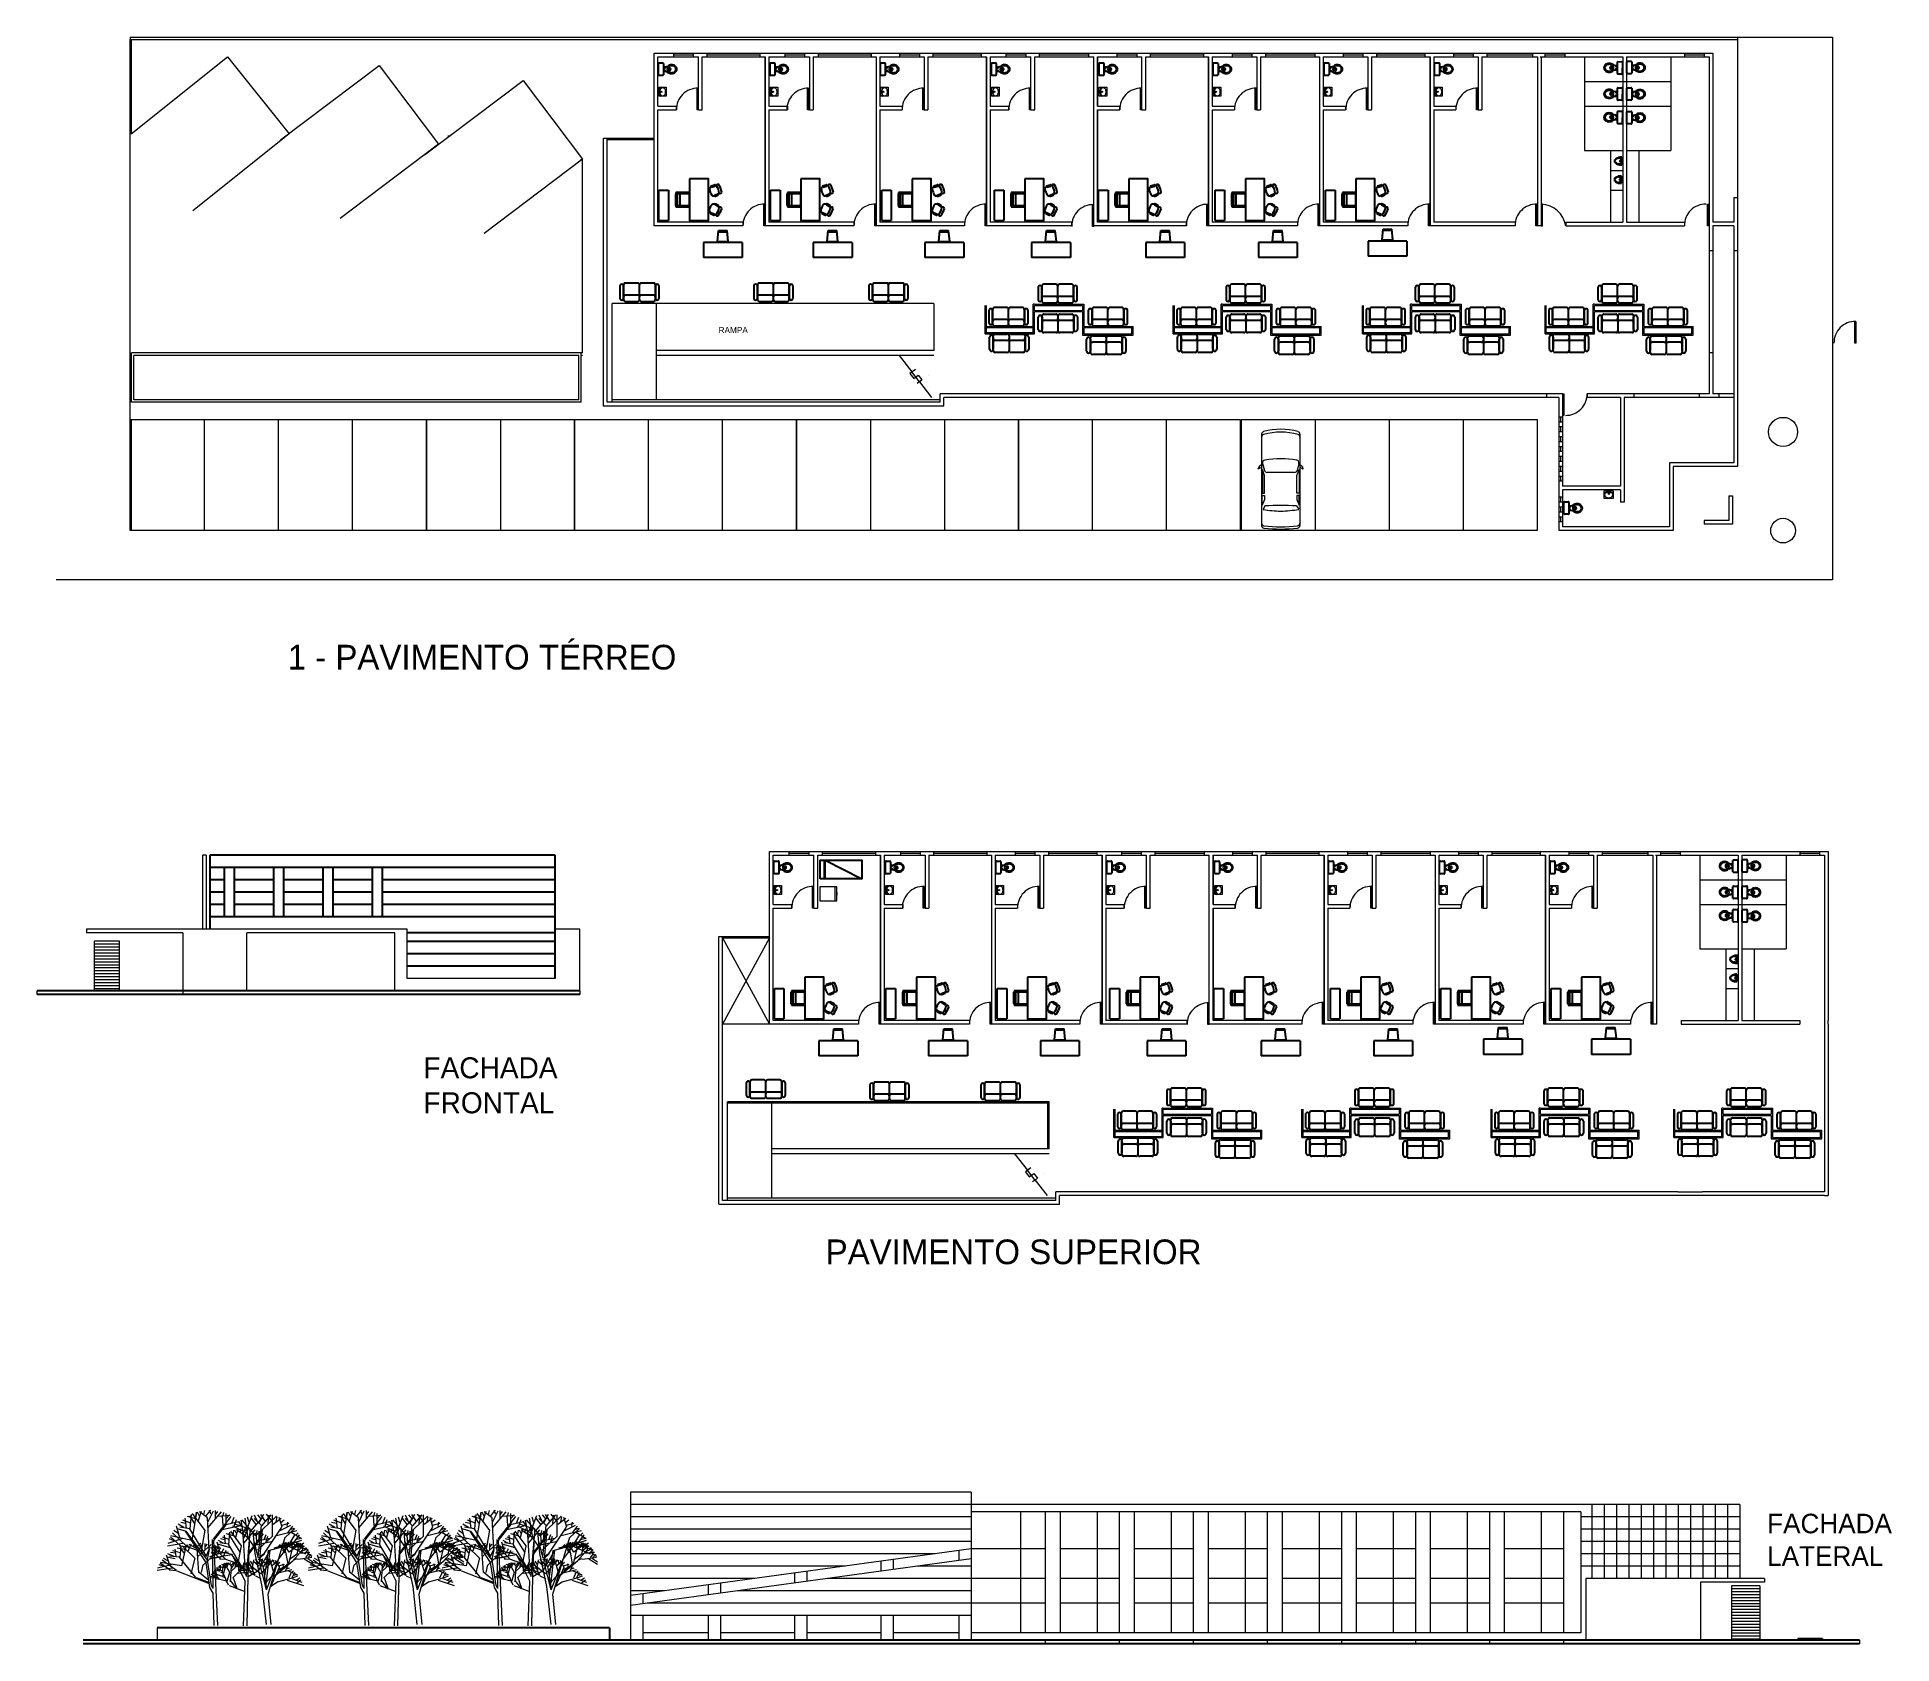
# Model space of a CAD drawing. Header units: millimetres. Extents: x 146.5 to 221.7, y 178.2 to 243.3.
import ezdxf

# ---------------------------------------------------------------- set-up
doc = ezdxf.new("R2010")
doc.units = ezdxf.units.MM
doc.linetypes.add('DASHDOT2', pattern=[12.7, 6.35, -3.175, 0, -3.175])
doc.layers.get('0').update_dxf_attribs({"color": 5, "lineweight": 0})
for name, color, linetype in [('banqueta', 62, 'Continuous'), ('Layer1', 140, 'Continuous'), ('MUEB-SAN', 2, 'Continuous'), ('MUEBLES', 2, 'Continuous'), ('MUEBLESF', 2, 'Continuous')]:
    doc.layers.add(name, color=color, linetype=linetype)
doc.layers.add('cristal', color=34, linetype='DASHDOT2', lineweight=5)
doc.layers.add('muros', color=1, linetype='Continuous', lineweight=15)
doc.styles.add('ATT', font='TXT')

msp = doc.modelspace()

# ---------------------------------------------------------------- texts
at = {"layer": 'muros'}
for s, height, p in [('RAMPA', 0.25, (174.158, 231.284)), ('PAVIMENTO SUPERIOR', 1, (178.502, 193.552))]:
    msp.add_text(s, height=height, dxfattribs=at).set_placement(p)
at = {"layer": 'muros', "style": 'ATT'}
msp.add_text('1 - PAVIMENTO TÉRREO ', height=1, dxfattribs=at).set_placement((156.697, 217.651))
at = {"layer": 'muros', "attachment_point": 1}
for s, insert, char_height, width in [('FACHADA FRONTAL', (162.198, 201.935), 0.85061, 4.75385), ('FACHADA LATERAL', (216.663, 183.438), 0.79161, 2.66165)]:
    msp.add_mtext(s, dxfattribs=dict(at, insert=insert, char_height=char_height, width=width))

# ---------------------------------------------------------------- blocks, each defined once
blk = doc.blocks.new('facahasa')
at = {"layer": 'banqueta'}
for p, q in [((203.537, 169.724), (203.537, 166.724)), ((217.537, 164.724), (217.537, 169.724)), ((217.537, 166.574), (211.537, 166.574)), ((217.537, 166.224), (211.537, 166.224)), ((217.537, 165.724), (211.537, 165.724)), ((217.537, 165.224), (211.537, 165.224)), ((218.537, 164.224), (196.537, 164.224)), ((218.537, 164.074), (196.537, 164.074))]:
    blk.add_line(p, q, dxfattribs=at)
at = {"layer": 'cristal'}
for p, q in [((198.865, 164.242), (198.865, 166.242)), ((198.865, 166.242), (199.865, 166.242)), ((199.865, 166.242), (199.865, 164.242)), ((198.865, 166.122), (199.865, 166.122)), ((198.865, 166.002), (199.865, 166.002)), ((198.865, 165.882), (199.865, 165.882)), ((198.865, 165.762), (199.865, 165.762)), ((198.865, 165.642), (199.865, 165.642)), ((198.865, 165.522), (199.865, 165.522)), ((198.865, 165.402), (199.865, 165.402)), ((198.865, 165.282), (199.865, 165.282)), ((198.865, 165.282), (199.865, 165.282)), ((198.865, 165.162), (199.865, 165.162)), ((198.865, 165.042), (199.865, 165.042)), ((198.865, 164.922), (199.865, 164.922)), ((198.865, 164.802), (199.865, 164.802)), ((198.865, 164.682), (199.865, 164.682)), ((198.865, 164.682), (199.865, 164.682)), ((198.865, 164.562), (199.865, 164.562)), ((198.865, 164.562), (199.865, 164.562)), ((198.865, 164.442), (199.865, 164.442)), ((198.865, 164.322), (199.865, 164.322))]:
    blk.add_line(p, q, dxfattribs=at)
at = {"layer": 'MUEBLESF'}
for p, q in [((217.537, 169.724), (203.537, 169.724)), ((217.537, 169.224), (203.537, 169.224)), ((204.137, 167.224), (204.137, 169.224)), ((204.537, 167.224), (204.537, 169.224)), ((206.137, 167.224), (206.137, 169.224)), ((206.537, 167.224), (206.537, 169.224)), ((208.137, 167.224), (208.137, 169.224)), ((208.537, 167.224), (208.537, 169.224)), ((210.137, 167.224), (210.137, 169.224)), ((210.537, 167.224), (210.537, 169.224)), ((204.137, 168.724), (203.537, 168.724)), ((206.137, 168.724), (204.537, 168.724)), ((208.137, 168.724), (206.537, 168.724)), ((210.137, 168.724), (208.537, 168.724)), ((217.537, 168.724), (210.537, 168.724)), ((204.137, 168.224), (203.537, 168.224)), ((204.137, 167.724), (203.537, 167.724)), ((206.137, 168.224), (204.537, 168.224)), ((206.137, 167.724), (204.537, 167.724)), ((208.137, 168.224), (206.537, 168.224)), ((208.137, 167.724), (206.537, 167.724)), ((210.137, 168.224), (208.537, 168.224)), ((210.137, 167.724), (208.537, 167.724)), ((217.537, 168.224), (210.537, 168.224)), ((217.537, 167.724), (210.537, 167.724)), ((206.537, 167.224), (203.537, 167.224)), ((217.537, 167.224), (206.537, 167.224))]:
    blk.add_line(p, q, dxfattribs=at)
at = {"layer": 'muros'}
for p, q in [((203.387, 169.724), (203.237, 169.724)), ((203.237, 169.724), (203.237, 166.724)), ((203.387, 169.724), (203.387, 166.724)), ((203.537, 169.724), (203.537, 166.724)), ((211.537, 166.724), (198.537, 166.724)), ((198.537, 166.724), (198.537, 166.574)), ((202.437, 166.574), (198.537, 166.574)), ((202.437, 166.574), (202.437, 164.074)), ((211.537, 166.724), (203.537, 166.724)), ((211.037, 166.574), (205.037, 166.574)), ((205.037, 164.224), (205.037, 166.574)), ((211.037, 164.224), (211.037, 166.574)), ((211.537, 164.724), (211.537, 166.724)), ((218.537, 166.724), (217.537, 166.724)), ((217.537, 164.724), (217.537, 166.724)), ((218.537, 164.224), (218.537, 166.724)), ((217.537, 164.724), (211.537, 164.724)), ((196.537, 164.074), (196.537, 164.224)), ((199.865, 164.242), (198.865, 164.242)), ((218.537, 164.224), (218.537, 164.074))]:
    blk.add_line(p, q, dxfattribs=at)
blk = doc.blocks.new('golodsood')
for p, q in [((214.458, 187.311), (183.295, 187.311)), ((208.458, 187.311), (208.458, 184.311)), ((208.958, 187.311), (208.958, 184.311)), ((209.458, 187.311), (209.458, 184.311)), ((209.958, 187.311), (209.958, 184.311)), ((210.458, 187.311), (210.458, 184.311)), ((210.958, 187.311), (210.958, 184.311)), ((211.458, 187.311), (211.458, 184.311)), ((211.958, 187.311), (211.958, 184.311)), ((212.458, 187.311), (212.458, 184.311)), ((212.958, 187.311), (212.958, 184.311)), ((213.458, 187.311), (213.458, 184.311)), ((213.958, 187.311), (213.958, 184.311)), ((214.458, 187.311), (214.458, 184.311)), ((208.015, 187.011), (183.295, 187.011)), ((185.295, 187.011), (185.295, 182.111)), ((188.405, 187.011), (188.405, 182.111)), ((191.405, 187.011), (191.405, 182.111)), ((194.405, 187.011), (194.405, 182.111)), ((197.405, 187.011), (197.405, 182.111)), ((200.405, 187.011), (200.405, 182.111)), ((203.405, 187.011), (203.405, 182.111)), ((206.405, 187.011), (206.405, 182.111)), ((208.015, 187.011), (208.015, 182.111)), ((214.458, 186.811), (208.015, 186.811)), ((214.458, 186.311), (208.015, 186.311)), ((214.458, 185.811), (208.015, 185.811)), ((186.305, 185.511), (183.295, 185.511)), ((189.305, 185.511), (186.905, 185.511)), ((192.305, 185.511), (189.905, 185.511)), ((195.305, 185.511), (192.905, 185.511)), ((198.305, 185.511), (195.905, 185.511)), ((201.305, 185.511), (198.905, 185.511)), ((204.305, 185.511), (201.905, 185.511)), ((207.305, 185.511), (204.905, 185.511)), ((214.458, 185.311), (208.015, 185.311)), ((186.305, 184.311), (183.295, 184.311)), ((189.305, 184.311), (186.905, 184.311)), ((192.305, 184.311), (189.905, 184.311)), ((195.305, 184.311), (192.905, 184.311)), ((198.305, 184.311), (195.905, 184.311)), ((201.305, 184.311), (198.905, 184.311)), ((204.305, 184.311), (201.905, 184.311)), ((207.305, 184.311), (204.905, 184.311)), ((214.458, 184.811), (208.015, 184.811)), ((186.305, 183.311), (183.295, 183.311)), ((189.305, 183.311), (186.905, 183.311)), ((192.305, 183.311), (189.905, 183.311)), ((195.305, 183.311), (192.905, 183.311)), ((198.305, 183.311), (195.905, 183.311)), ((201.305, 183.311), (198.905, 183.311)), ((204.305, 183.311), (201.905, 183.311)), ((207.305, 183.311), (204.905, 183.311)), ((150.308, 182.311), (150.308, 181.811)), ((172.644, 182.111), (169.994, 182.111)), ((176.144, 182.111), (173.144, 182.111)), ((179.644, 182.111), (176.644, 182.111)), ((182.795, 182.111), (180.144, 182.111)), ((208.015, 182.111), (183.295, 182.111)), ((186.305, 181.811), (186.305, 181.661)), ((189.305, 181.811), (189.305, 181.661)), ((192.305, 181.811), (192.305, 181.661)), ((192.305, 181.811), (192.305, 181.661)), ((195.305, 181.811), (195.305, 181.661)), ((195.305, 181.811), (195.305, 181.661)), ((198.305, 181.811), (198.305, 181.661)), ((201.305, 181.811), (201.305, 181.661)), ((204.305, 181.811), (204.305, 181.661)), ((207.305, 181.811), (207.305, 181.661)), ((219.308, 181.811), (219.308, 181.661))]:
    blk.add_line(p, q)
at = {"layer": 'banqueta'}
for p, q in [((168.644, 182.311), (150.308, 182.311)), ((168.644, 182.311), (168.644, 181.811)), ((219.308, 181.811), (147.308, 181.811)), ((219.308, 181.661), (147.308, 181.661)), ((216.808, 181.861), (216.808, 181.811)), ((217.808, 181.861), (216.808, 181.861)), ((217.808, 181.861), (217.808, 181.811))]:
    blk.add_line(p, q, dxfattribs=at)
at = {"layer": 'muros'}
for p, q in [((183.295, 187.811), (169.494, 187.811)), ((169.494, 187.811), (169.494, 181.811)), ((183.295, 187.311), (169.494, 187.311)), ((183.295, 187.811), (183.295, 181.811)), ((183.295, 186.811), (169.494, 186.811)), ((186.305, 187.011), (186.305, 182.111)), ((186.905, 187.011), (186.905, 182.111)), ((189.305, 187.011), (189.305, 182.111)), ((189.905, 187.011), (189.905, 182.111)), ((192.305, 187.011), (192.305, 182.111)), ((192.905, 187.011), (192.905, 182.111)), ((195.305, 187.011), (195.305, 182.111)), ((195.905, 187.011), (195.905, 182.111)), ((198.305, 187.011), (198.305, 182.111)), ((198.905, 187.011), (198.905, 182.111)), ((201.305, 187.011), (201.305, 182.111)), ((201.905, 187.011), (201.905, 182.111)), ((204.305, 187.011), (204.305, 182.111)), ((204.905, 187.011), (204.905, 182.111)), ((207.305, 187.011), (207.305, 182.111)), ((183.295, 186.311), (169.494, 186.311)), ((183.295, 185.811), (169.494, 185.811)), ((183.295, 185.51), (169.494, 183.623)), ((181.843, 185.311), (169.494, 185.311)), ((183.295, 185.106), (169.494, 183.219)), ((179.644, 185.011), (179.644, 184.607)), ((180.144, 185.079), (180.144, 184.675)), ((182.795, 185.442), (182.795, 185.038)), ((178.187, 184.811), (169.494, 184.811)), ((174.53, 184.311), (169.494, 184.311)), ((176.144, 184.532), (176.144, 184.128)), ((176.644, 184.6), (176.644, 184.197)), ((183.295, 184.311), (177.483, 184.311)), ((183.295, 184.811), (181.139, 184.811)), ((215.458, 184.311), (208.215, 184.311)), ((208.215, 184.311), (208.215, 181.811)), ((215.458, 184.311), (215.458, 184.161)), ((170.874, 183.811), (169.494, 183.811)), ((169.994, 183.691), (169.994, 183.287)), ((172.644, 184.053), (172.644, 183.65)), ((173.144, 184.122), (173.144, 183.718)), ((183.295, 183.811), (173.826, 183.811)), ((212.858, 184.161), (212.858, 181.811)), ((215.458, 184.161), (212.858, 184.161)), ((214.113, 184.011), (214.113, 181.811)), ((215.263, 184.011), (214.113, 184.011)), ((215.263, 183.891), (214.113, 183.891)), ((215.263, 183.771), (214.113, 183.771)), ((215.263, 183.651), (214.113, 183.651)), ((215.263, 183.531), (214.113, 183.531)), ((215.263, 184.011), (215.263, 181.811)), ((183.295, 182.811), (169.494, 182.811)), ((169.994, 182.811), (169.994, 181.811)), ((183.295, 183.311), (170.17, 183.311)), ((172.644, 182.811), (172.644, 181.811)), ((173.144, 182.811), (173.144, 181.811)), ((176.144, 182.811), (176.144, 181.811)), ((176.644, 182.811), (176.644, 181.811)), ((179.644, 182.811), (179.644, 181.811)), ((180.144, 182.811), (180.144, 181.811)), ((182.795, 182.811), (182.795, 181.811)), ((215.263, 183.411), (214.113, 183.411)), ((215.263, 183.291), (214.113, 183.291)), ((215.263, 183.171), (214.113, 183.171)), ((215.263, 183.051), (214.113, 183.051)), ((215.263, 182.931), (214.113, 182.931)), ((215.263, 182.811), (214.113, 182.811)), ((215.263, 182.691), (214.113, 182.691)), ((215.263, 182.691), (214.113, 182.691)), ((215.263, 182.571), (214.113, 182.571)), ((215.263, 182.451), (214.113, 182.451)), ((215.263, 182.331), (214.113, 182.331)), ((215.263, 182.211), (214.113, 182.211)), ((215.263, 182.091), (214.113, 182.091)), ((215.263, 181.971), (214.113, 181.971)), ((215.263, 181.851), (214.113, 181.851))]:
    blk.add_line(p, q, dxfattribs=at)
blk = doc.blocks.new('LEA')
at = {"color": 0, "linetype": 'Continuous'}
for p, q in [((-0.49, 2.97), (-0.39, 3.33)), ((-0.29, 2.81), (0.15, 3.36)), ((0.17, 3.03), (-0.01, 3.33)), ((0.55, 2.59), (0.55, 3.33)), ((-2.64, 0.87), (-2.92, 1.92)), ((-2.14, 1.49), (-2.87, 1.7)), ((-2.28, 1.81), (-2.78, 2.09)), ((-1.74, 1.7), (-2.63, 1.83)), ((-2.12, 2.17), (-2.56, 2.25)), ((-1.65, 2.2), (-2.36, 2.45)), ((-2.04, 1.76), (-2.15, 2.64)), ((-1.19, 2.59), (-1.96, 2.78)), ((-0.29, -0.72), (-1.74, 1.7)), ((-1.34, 2.2), (-1.73, 2.83)), ((-1.69, 1.7), (-1.6, 2.97)), ((-1.15, 3.17), (-1.58, 0.65)), ((-0.35, 1.53), (-1.5, 3.06)), ((-1.21, 2.75), (-1.15, 3.17)), ((-0.85, 2.75), (-1.05, 3.17)), ((-0.96, 2.42), (-0.69, 3.28)), ((-0.15, 2.67), (-0.87, 3.22)), ((-0.02, -0.13), (-0.17, 2.67)), ((-0.13, 2.28), (0.37, 3.31)), ((-0.11, 1.78), (1.09, 3.22)), ((0.38, 0.76), (1.55, 2.25)), ((0.55, 2.95), (0.77, 3.25)), ((0.75, 2.81), (1.85, 2.92)), ((1.17, 1.62), (2.95, 2)), ((1.24, 2), (1.18, 2.84)), ((1.25, 2.89), (1.31, 3.14)), ((1.51, 2.14), (1.51, 3.06)), ((1.53, 2.61), (1.83, 2.95)), ((1.55, 2.25), (1.95, 2.8)), ((1.61, 2.12), (2.65, 2.34)), ((2.03, 2.2), (2.23, 2.72)), ((2.21, 1.84), (2.43, 2.53)), ((-2.38, 0.37), (-3.74, 0.12)), ((-2.46, 0.79), (-3.72, 0.37)), ((-3.08, 0.59), (-3.56, 0.79)), ((-2.58, 0.15), (-3.48, 0.98)), ((-1.58, 0.65), (-3.44, 1.06)), ((-2.02, 0.09), (-3.3, 1.34)), ((-2.78, 1.26), (-3.18, 1.53)), ((-2.01, 0.08), (-2.66, 0.13)), ((-0.69, -0.3), (-0.35, 1.57))]:
    blk.add_line(p, q, dxfattribs=at)
blk = doc.blocks.new('arbol')
for p, q in [((158.64, 184.088), (158.518, 184.156)), ((158.679, 184.176), (158.572, 184.196)), ((158.791, 184.183), (158.621, 184.243)), ((158.699, 184.075), (158.67, 184.29)), ((158.903, 184.277), (158.718, 184.324)), ((158.869, 184.183), (158.772, 184.337)), ((158.781, 184.061), (158.806, 184.371)), ((158.913, 184.418), (158.811, 183.806)), ((159.107, 184.021), (158.83, 184.391)), ((158.898, 184.317), (158.913, 184.418)), ((158.986, 184.317), (158.937, 184.418)), ((158.961, 184.236), (159.025, 184.445)), ((159.156, 184.297), (158.981, 184.431)), ((159.074, 184.371), (159.098, 184.459)), ((159.122, 184.33), (159.229, 184.465)), ((159.19, 183.617), (159.153, 184.298)), ((159.161, 184.203), (159.283, 184.452)), ((159.166, 184.082), (159.458, 184.431)), ((159.234, 184.385), (159.19, 184.459)), ((159.287, 183.834), (159.571, 184.195)), ((159.292, 183.807), (159.581, 184.176)), ((159.327, 184.277), (159.327, 184.459)), ((159.327, 184.364), (159.38, 184.438)), ((159.376, 184.33), (159.643, 184.358)), ((159.496, 184.133), (159.481, 184.34)), ((159.497, 184.351), (159.512, 184.412)), ((159.561, 184.169), (159.561, 184.391)), ((159.565, 184.284), (159.638, 184.364)), ((159.571, 184.195), (159.668, 184.329)), ((159.585, 184.162), (159.838, 184.216)), ((159.687, 184.183), (159.736, 184.311)), ((159.731, 184.095), (159.784, 184.263)), ((160.056, 184.058), (159.749, 184.16)), ((159.906, 184.11), (159.841, 184.218)), ((159.94, 183.951), (159.885, 184.244)), ((160.207, 183.903), (159.905, 184.254)), ((160.041, 183.859), (159.972, 184.288)), ((160.062, 184.196), (160.024, 184.308)), ((160.033, 184.1), (160.13, 184.346)), ((160.082, 183.989), (160.371, 184.32)), ((160.22, 184.148), (160.106, 184.296)), ((160.328, 184.131), (160.173, 184.286)), ((160.239, 184.231), (160.182, 184.358)), ((160.655, 184.333), (160.207, 183.903)), ((160.323, 184.278), (160.249, 184.359)), ((160.278, 184.186), (160.384, 184.376)), ((160.417, 184.217), (160.316, 184.368)), ((160.337, 184.125), (160.541, 184.36)), ((160.563, 184.226), (160.443, 184.374)), ((160.479, 184.171), (160.494, 184.353)), ((160.574, 183.898), (160.573, 184.361)), ((160.583, 184.261), (160.655, 184.333)), ((160.586, 184.158), (160.761, 184.288)), ((160.653, 184.208), (160.675, 184.318)), ((160.778, 184.091), (160.718, 184.303)), ((160.726, 184.012), (160.972, 184.139)), ((160.756, 184.2), (160.828, 184.255)), ((160.771, 184.138), (160.937, 184.182)), ((160.893, 184.114), (160.902, 184.2)), ((158.616, 183.739), (158.285, 183.678)), ((158.596, 183.84), (158.289, 183.739)), ((158.445, 183.792), (158.328, 183.84)), ((158.567, 183.684), (158.348, 183.886)), ((158.811, 183.806), (158.358, 183.907)), ((158.703, 183.671), (158.392, 183.974)), ((158.518, 183.954), (158.421, 184.021)), ((158.553, 183.859), (158.484, 184.115)), ((158.674, 184.009), (158.495, 184.061)), ((158.771, 184.061), (158.554, 184.092)), ((159.123, 183.328), (158.674, 184.009)), ((159.153, 183.379), (158.689, 184.009)), ((159.123, 183.472), (158.771, 184.061)), ((159.025, 183.575), (159.107, 184.03)), ((159.279, 182.76), (159.264, 183.824)), ((159.378, 181.95), (159.292, 183.807)), ((159.424, 183.553), (159.366, 183.77)), ((159.498, 183.747), (159.395, 183.805)), ((159.61, 183.724), (159.426, 183.75)), ((159.532, 183.821), (159.441, 183.839)), ((159.478, 184.042), (159.911, 184.136)), ((159.627, 183.827), (159.482, 183.879)), ((159.548, 183.736), (159.524, 183.919)), ((159.722, 183.907), (159.565, 183.947)), ((159.869, 183.547), (159.61, 183.959)), ((159.618, 183.711), (159.639, 183.988)), ((159.895, 183.691), (159.66, 184.004)), ((160.011, 183.965), (159.709, 184.114)), ((159.718, 183.941), (159.73, 184.027)), ((159.792, 183.941), (159.751, 184.027)), ((159.772, 183.873), (159.825, 184.05)), ((159.937, 183.925), (159.788, 184.039)), ((159.867, 183.988), (159.888, 184.062)), ((159.908, 183.953), (160, 184.067)), ((160.04, 183.856), (159.92, 183.959)), ((159.966, 183.346), (159.934, 183.925)), ((159.941, 183.844), (160.045, 184.056)), ((159.946, 183.742), (160.194, 184.039)), ((160.003, 183.999), (159.966, 184.062)), ((160.003, 183.02), (160.082, 183.989)), ((160.039, 183.019), (160.074, 183.944)), ((160.183, 183.648), (160.04, 183.856)), ((160.048, 183.531), (160.29, 183.838)), ((160.053, 183.508), (160.298, 183.821)), ((160.082, 183.907), (160.082, 184.062)), ((160.082, 183.982), (160.128, 184.045)), ((160.124, 183.953), (160.351, 183.976)), ((160.19, 183.522), (160.148, 184.001)), ((160.264, 183.42), (160.173, 183.773)), ((160.211, 183.707), (160.579, 183.787)), ((160.226, 183.785), (160.214, 183.961)), ((160.227, 183.97), (160.239, 184.022)), ((160.242, 183.59), (160.579, 183.905)), ((160.259, 183.449), (160.328, 184.131)), ((160.281, 183.816), (160.281, 184.004)), ((160.285, 183.913), (160.347, 183.982)), ((160.289, 183.328), (160.354, 184.046)), ((160.29, 183.838), (160.372, 183.952)), ((160.301, 183.81), (160.517, 183.856)), ((160.389, 183.827), (160.43, 183.936)), ((160.399, 183.525), (160.776, 184.094)), ((160.426, 183.753), (160.471, 183.896)), ((160.478, 182.633), (160.849, 183.876)), ((160.487, 183.587), (161.046, 183.74)), ((160.606, 183.641), (161.05, 183.761)), ((160.657, 183.912), (161.101, 184.018)), ((160.807, 183.592), (160.798, 183.74)), ((160.937, 183.551), (160.809, 183.744)), ((160.851, 183.54), (160.844, 183.757)), ((160.85, 183.872), (161.056, 184.065)), ((160.862, 183.66), (160.926, 183.776)), ((160.883, 183.706), (160.871, 183.764)), ((160.903, 183.973), (161.011, 184.119)), ((160.958, 183.672), (160.911, 183.752)), ((161.186, 183.736), (160.937, 183.551)), ((161.011, 183.656), (160.944, 183.743)), ((160.953, 183.756), (161.064, 183.931)), ((160.973, 183.712), (160.953, 183.778)), ((160.955, 184.043), (161.042, 184.07)), ((160.974, 183.986), (161.205, 183.849)), ((161.018, 183.73), (160.986, 183.774)), ((160.99, 183.687), (161.054, 183.774)), ((161.015, 183.653), (161.131, 183.756)), ((161.06, 183.693), (161.02, 183.774)), ((161.026, 183.747), (161.159, 183.925)), ((161.05, 183.761), (161.208, 183.811)), ((161.133, 183.688), (161.083, 183.77)), ((161.084, 183.93), (161.131, 183.97)), ((161.088, 183.666), (161.107, 183.756)), ((161.098, 183.836), (161.205, 183.857)), ((161.118, 183.525), (161.147, 183.755)), ((161.136, 183.682), (161.251, 183.755)), ((161.146, 183.704), (161.186, 183.736)), ((158.704, 183.668), (158.547, 183.679)), ((158.943, 183.586), (158.704, 183.668)), ((159.123, 183.452), (159.19, 183.617)), ((159.153, 183.39), (159.197, 183.607)), ((159.242, 182.822), (159.153, 183.379)), ((159.478, 183.45), (159.197, 183.398)), ((159.461, 183.536), (159.201, 183.45)), ((159.333, 183.495), (159.234, 183.536)), ((159.436, 183.404), (159.25, 183.575)), ((159.689, 183.497), (159.259, 183.593)), ((159.552, 183.392), (159.287, 183.65)), ((159.395, 183.633), (159.313, 183.69)), ((159.659, 183.642), (159.375, 183.724)), ((159.553, 183.39), (159.42, 183.399)), ((159.78, 183.312), (159.553, 183.39)), ((159.909, 183.223), (159.618, 183.711)), ((159.975, 182.918), (159.689, 183.497)), ((159.822, 183.319), (159.694, 183.485)), ((159.826, 183.311), (159.895, 183.691)), ((159.909, 183.206), (159.966, 183.346)), ((159.934, 183.153), (159.972, 183.338)), ((160.346, 182.804), (160.19, 183.522)), ((160.272, 183.157), (160.519, 183.59)), ((160.297, 183.422), (160.399, 183.512)), ((160.301, 183.466), (160.399, 183.525)), ((160.39, 182.925), (160.487, 183.587)), ((160.425, 182.786), (160.518, 183.595)), ((160.439, 182.73), (160.693, 183.385)), ((161.015, 183.354), (160.585, 182.996)), ((160.693, 183.385), (160.932, 183.704)), ((160.843, 183.594), (160.703, 183.687)), ((160.871, 183.637), (160.726, 183.708)), ((160.8, 183.673), (160.775, 183.73)), ((160.85, 183.538), (160.798, 183.597)), ((160.855, 183.548), (160.901, 183.296)), ((160.883, 183.694), (161.287, 183.51)), ((160.933, 183.323), (161.011, 183.656)), ((160.934, 183.393), (161.121, 183.528)), ((161.007, 183.351), (161.231, 183.609)), ((161.105, 183.403), (161.026, 183.378)), ((161.041, 183.727), (161.277, 183.619)), ((161.118, 183.586), (161.262, 183.689)), ((161.118, 183.396), (161.345, 183.427)), ((161.14, 183.654), (161.235, 183.707)), ((161.16, 183.527), (161.387, 183.551)), ((161.177, 183.674), (161.195, 183.727)), ((161.2, 183.572), (161.331, 183.619)), ((161.232, 183.608), (161.215, 183.717)), ((161.227, 183.663), (161.267, 183.686)), ((161.231, 183.632), (161.316, 183.643)), ((161.258, 183.404), (161.447, 183.288)), ((161.286, 183.541), (161.349, 183.607)), ((161.29, 183.612), (161.3, 183.654)), ((161.297, 183.431), (161.363, 183.51)), ((161.316, 183.573), (161.361, 183.581)), ((161.322, 183.544), (161.428, 183.461)), ((161.333, 183.421), (161.41, 183.501)), ((161.339, 183.411), (161.449, 183.342)), ((161.345, 183.427), (161.427, 183.442)), ((158.486, 183.146), (159.191, 182.865)), ((158.906, 182.996), (159.196, 182.889)), ((158.975, 183.116), (159.182, 182.943)), ((159.057, 183.271), (159.018, 183.11)), ((159.205, 182.781), (159.123, 183.328)), ((159.38, 182.995), (159.212, 182.984)), ((159.376, 183.047), (159.218, 183.014)), ((159.298, 183.032), (159.243, 183.062)), ((159.352, 182.971), (159.255, 183.084)), ((159.48, 183.017), (159.261, 183.094)), ((159.419, 182.957), (159.282, 183.125)), ((159.344, 183.108), (159.299, 183.147)), ((159.355, 183.059), (159.336, 183.19)), ((159.424, 183.126), (159.338, 183.162)), ((159.42, 182.955), (159.342, 182.97)), ((159.412, 183.168), (159.355, 183.208)), ((159.475, 183.146), (159.37, 183.174)), ((159.436, 183.209), (159.384, 183.225)), ((159.492, 183.206), (159.411, 183.246)), ((159.424, 182.959), (159.568, 182.927)), ((159.435, 183.122), (159.5, 183.09)), ((159.44, 183.157), (159.438, 183.266)), ((159.553, 183.246), (159.464, 183.28)), ((159.616, 182.834), (159.475, 183.146)), ((159.566, 183.316), (159.48, 183.017)), ((159.481, 183.146), (159.51, 183.299)), ((159.481, 183.017), (159.546, 182.991)), ((159.531, 183.201), (159.492, 183.284)), ((159.64, 183.107), (159.524, 183.307)), ((159.553, 183.266), (159.566, 183.316)), ((159.574, 182.891), (159.641, 183.112)), ((159.597, 183.261), (159.578, 183.314)), ((159.58, 183.223), (159.623, 183.323)), ((159.68, 183.242), (159.601, 183.318)), ((159.643, 183.283), (159.66, 183.325)), ((159.658, 182.902), (159.678, 183.242)), ((159.665, 183.26), (159.726, 183.321)), ((159.673, 183.134), (159.838, 183.291)), ((159.677, 183.194), (159.752, 183.311)), ((159.724, 183.281), (159.706, 183.32)), ((159.71, 183.015), (159.797, 182.763)), ((159.719, 183.004), (159.88, 183.167)), ((159.764, 183.222), (159.774, 183.312)), ((159.769, 183.265), (159.8, 183.299)), ((159.791, 183.246), (159.926, 183.244)), ((159.902, 183.186), (159.822, 183.319)), ((159.825, 183.096), (160.046, 183.118)), ((159.84, 183.141), (159.844, 183.244)), ((159.853, 183.249), (159.863, 183.278)), ((159.874, 183.155), (159.886, 183.265)), ((159.88, 183.167), (159.936, 183.228)), ((159.883, 183.211), (159.923, 183.247)), ((159.885, 183.15), (160.014, 183.162)), ((159.93, 183.163), (160.003, 183.02)), ((159.937, 183.154), (159.969, 183.215)), ((159.954, 183.108), (159.99, 183.189)), ((160.016, 181.949), (160.041, 183.021)), ((160.039, 183.019), (160.272, 183.157)), ((160.197, 183.038), (160.314, 182.974)), ((160.439, 182.73), (160.289, 183.328)), ((160.931, 183.327), (160.596, 183.017)), ((159.279, 182.657), (159.205, 182.781)), ((159.279, 182.76), (159.242, 182.822)), ((159.3, 181.95), (159.279, 182.657)), ((159.624, 182.824), (159.953, 182.698)), ((159.658, 182.925), (159.788, 182.752)), ((159.942, 181.949), (159.975, 182.918)), ((160.437, 181.972), (160.346, 182.804)), ((160.544, 181.972), (160.478, 182.633)), ((160.684, 182.906), (160.528, 182.796))]:
    blk.add_line(p, q)
at = {"xscale": 0.2432432432432563, "yscale": 0.1824324324324209, "zscale": 0.2432432432432433}
blk.add_blockref('LEA', (158.971, 183.131), dxfattribs=at)
at = {"xscale": 0.206756756756761, "yscale": 0.1581081081081095, "zscale": 0.2067567567567568, "rotation": 331.868578794393}
blk.add_blockref('LEA', (160.555, 182.832), dxfattribs=at)
blk = doc.blocks.new('cajon')
for p, q in [((136.558, 193.556), (136.558, 189.056)), ((136.558, 193.556), (139.558, 193.556)), ((139.558, 193.556), (139.558, 189.056))]:
    blk.add_line(p, q)
blk = doc.blocks.new('12PCZA01')
for p, q in [((0, 0), (0, 1)), ((0, 1), (1, 1)), ((1, 1), (1, 0)), ((0, 0), (1, 0))]:
    blk.add_line(p, q)
at = {"style": 'ATT'}
for tag, p, flags in [('ITEM', (0, 28), 3), ('ROOM_NUMBER', (0, 20), 1), ('WIDTH', (1, 12), 1), ('LENGTH', (1, 4), 1)]:
    blk.add_attdef(tag, p, '', height=6, dxfattribs=dict(at, flags=flags))
blk = doc.blocks.new('12PCOU01')
for p, q in [((0, 12), (0, -12)), ((29, 12), (0, 12)), ((27, 15), (1, 15)), ((1, 15), (1, 12)), ((4, 12), (4, -12)), ((10, -12), (10, 12)), ((27, 12), (27, 15)), ((29, -12), (29, 12)), ((0, -12), (29, -12)), ((1, -12), (1, -15)), ((1, -15), (27, -15)), ((27, -15), (27, -12))]:
    blk.add_line(p, q)
at = {"style": 'ATT'}
for tag, p, flags in [('ITEM', (1.5, -23.5), 3), ('ROOM_NUMBER', (1.5, -31.5), 1)]:
    blk.add_attdef(tag, p, '', height=6, dxfattribs=dict(at, flags=flags))
blk = doc.blocks.new('12PSTG02')
for p, q in [((-5.882738, 11.493405), (-13.636493, 11.294805)), ((-5.73403, 9.170818), (-13.415554, 8.575543)), ((-4.996459, 9.562867), (-5.284204, 9.540568)), ((-5.882738, -11.493405), (-13.636493, -11.294805)), ((-5.73403, -9.170818), (-13.415554, -8.575543)), ((-4.996459, -9.562867), (-5.284204, -9.540568)), ((-4.996459, -9.562867), (-5.28099, -9.544821))]:
    blk.add_line(p, q)
for centre, radius, start, end in [((39.486083, 0), 62.486083, 172.590731, 187.409269), ((-19.5, 6.311132), 3.452743, 30.392687, 149.607313), ((4.70097, 0), 22.70097, 159.208954, 200.791046), ((-12.998837, 0.943692), 7.999035, 97.334712, 116.212212), ((-13.097037, 9.970029), 1.4304, 112.156422, 257.133709), ((-6.286552, 10.301496), 1.258456, 296.04311, 71.283835), ((-4.647836, 5.578088), 4, 16.10866, 95), ((-28.187947, 0), 28.187947, 346.275006, 13.724994), ((-19.5, -6.311132), 3.452743, 210.392687, 329.607313), ((-12.998837, -1.056308), 7.999035, 243.61801, 261.904764), ((-13.097037, -9.970029), 1.4304, 102.866291, 247.843578), ((-6.286552, -10.301496), 1.258456, 288.716165, 63.95689), ((-4.647836, -5.578088), 4, 265, 343.89134)]:
    blk.add_arc(centre, radius, start, end)
at = {"style": 'ATT'}
for tag, p, flags in [('ROOM_NUMBER', (-22, -29), 1), ('ITEM', (-22, -21), 3)]:
    blk.add_attdef(tag, p, '', height=6, dxfattribs=dict(at, flags=flags))
blk = doc.blocks.new('prta')
for p, q in [((245.615, 198.135), (245.615, 199.015)), ((245.615, 199.015), (245.655, 199.015)), ((245.655, 199.015), (245.655, 198.135)), ((245.655, 198.135), (245.615, 198.135)), ((245.675, 198.135), (245.655, 198.135))]:
    blk.add_line(p, q)
blk.add_arc((245.635, 198.155), 0.86, 88.66778, 181.33222)
blk = doc.blocks.new('lavadoñ')
at = {"linetype": 'Continuous'}
for p, q in [((221.526, 202.314), (221.488, 202.27)), ((221.489, 202.014), (221.489, 202.384)), ((221.489, 202.384), (221.939, 202.384)), ((221.489, 202.384), (221.939, 202.384)), ((221.489, 202.384), (221.939, 202.384)), ((221.526, 202.314), (221.693, 202.314)), ((221.642, 202.372), (221.786, 202.372)), ((221.642, 202.326), (221.642, 202.372)), ((221.693, 202.326), (221.642, 202.326)), ((221.689, 202.365), (221.698, 202.262)), ((221.689, 202.365), (221.738, 202.365)), ((221.699, 202.262), (221.729, 202.262)), ((221.738, 202.365), (221.729, 202.262)), ((221.734, 202.314), (221.902, 202.314)), ((221.786, 202.326), (221.735, 202.326)), ((221.786, 202.372), (221.786, 202.326)), ((221.902, 202.314), (221.94, 202.27)), ((221.939, 202.384), (221.939, 202.014)), ((221.939, 202.014), (221.489, 202.014))]:
    blk.add_line(p, q, dxfattribs=at)
blk.add_lwpolyline([(221.609, 202.314, 0.054273), (221.57, 202.291, 0.106401), (221.525, 202.241, 0.129537), (221.511, 202.188, 0.129537), (221.525, 202.134, 0.106401), (221.57, 202.084, 0.084533), (221.632, 202.052, 0.073677), (221.712, 202.041, 0.073677), (221.791, 202.052, 0.084533), (221.854, 202.084, 0.106401), (221.898, 202.134, 0.129537), (221.913, 202.188, 0.129537), (221.898, 202.241, 0.106401), (221.854, 202.291, 0.054273), (221.815, 202.314, 0.073677)], format="xyb", dxfattribs=at)
for centre, radius in [((221.665, 202.349), 0.0174), ((221.665, 202.349), 0.0124), ((221.714, 202.238), 0.0244), ((221.714, 202.238), 0.0214), ((221.764, 202.349), 0.0174), ((221.764, 202.349), 0.0124)]:
    blk.add_circle(centre, radius, dxfattribs=at)
blk = doc.blocks.new('basdf')
at = {"layer": 'MUEBLESF'}
for p, q in [((164.271, 186.069), (164.271, 186.535)), ((164.291, 186.555), (164.448, 186.555)), ((164.468, 186.535), (164.468, 186.069)), ((164.448, 186.049), (164.291, 186.049))]:
    blk.add_line(p, q, dxfattribs=at)
for points in [[(164.655, 186.171, 0.08711), (164.72, 186.135, 0.083894), (164.803, 186.121, 0.083894), (164.886, 186.135, 0.0912), (164.953, 186.174, 0.103879), (165, 186.233, 0.115049), (165.015, 186.3, 0.115049), (165, 186.366, 0.103879), (164.953, 186.426, 0.0912), (164.886, 186.464, 0.083894), (164.803, 186.478, 0.083894)], [(164.803, 186.478, 0.083894), (164.72, 186.464, 0.0858), (164.656, 186.429, 0.103879)]]:
    blk.add_lwpolyline(points, format="xyb", dxfattribs=at)
blk.add_lwpolyline([(164.803, 186.441, 0.079737), (164.733, 186.43, 0.088649), (164.677, 186.4, 0.105071), (164.635, 186.348), (164.625, 186.3), (164.638, 186.247, 0.105071), (164.677, 186.2, 0.088649), (164.733, 186.169, 0.079737), (164.803, 186.158, 0.079737), (164.872, 186.169, 0.088649), (164.928, 186.2, 0.105071), (164.968, 186.247), (164.98, 186.3), (164.968, 186.352, 0.105071), (164.928, 186.4, 0.088649), (164.872, 186.43, 0.079737)], format="xyb", close=True, dxfattribs=at)
for centre in [(164.523, 186.351), (164.523, 186.251)]:
    blk.add_circle(centre, 0.00548, dxfattribs=at)
for centre, radius, start, end in [((164.291, 186.535), 0.02, 90, 180), ((164.448, 186.535), 0.02, 0, 90), ((164.291, 186.069), 0.02, 180, 270), ((164.448, 186.069), 0.02, 270, 0), ((164.529, 186.669), 0.272, 256.90953, 297.89663), ((164.529, 185.931), 0.272, 62.32871, 103.09047), ((164.793, 186.298), 0.0944, 152.40091, 209.54109), ((164.701, 186.35), 0.0112, 316.03197, 38.00524), ((164.702, 186.245), 0.0112, 316.03197, 38.00524), ((164.719, 186.296), 0.0522, 263.81262, 97.26457)]:
    blk.add_arc(centre, radius, start, end, dxfattribs=at)
blk = doc.blocks.new('SILLA')
at = {"layer": 'MUEBLES'}
for p, q in [((0.05, 0.25), (0.55, 0.2)), ((0.05, 0.25), (0.05, -0.25)), ((0.5, 0.205), (0.5, -0.205)), ((0.55, 0.2), (0.55, -0.2)), ((0.05, -0.25), (0.55, -0.2))]:
    blk.add_line(p, q, dxfattribs=at)
blk = doc.blocks.new('*E5')
at = {"color": 2, "linetype": 'Continuous'}
for points in [[(-0.122, 0.031, 0), (-0.123, 0.031, 0), (-0.124, 0.031, 0), (-0.124, 0.031, 0), (-0.125, 0.031, 0), (-0.125, 0.03, 0)], [(-0.125, -0.041, 0), (-0.125, -0.041, 0), (-0.124, -0.041, 0), (-0.124, -0.041, 0), (-0.123, -0.041, 0), (-0.122, -0.041, 0)]]:
    blk.add_polyline3d(points, dxfattribs=at)
blk = doc.blocks.new('dfkldsfopews')
at = {"layer": 'MUEB-SAN'}
for p, q in [((1989.892, 1961.866), (1989.892, 1961.557)), ((1989.932, 1961.866), (1989.932, 1961.558))]:
    blk.add_line(p, q, dxfattribs=at)
for points in [[(1989.645, 1961.765, 0), (1989.638, 1961.756, 0), (1989.633, 1961.745, 0), (1989.63, 1961.734, 0), (1989.627, 1961.723, 0), (1989.627, 1961.712, 0)], [(1989.627, 1961.712, 0), (1989.627, 1961.7, 0), (1989.63, 1961.689, 0), (1989.633, 1961.678, 0), (1989.638, 1961.668, 0), (1989.645, 1961.658, 0)], [(1989.645, 1961.765, 0), (1989.655, 1961.779, 0), (1989.667, 1961.791, 0), (1989.68, 1961.802, 0), (1989.694, 1961.812, 0), (1989.709, 1961.821, 0)], [(1989.645, 1961.658, 0), (1989.655, 1961.645, 0), (1989.667, 1961.633, 0), (1989.68, 1961.621, 0), (1989.694, 1961.611, 0), (1989.709, 1961.602, 0)], [(1989.651, 1961.712, 0), (1989.651, 1961.72, 0), (1989.653, 1961.728, 0), (1989.655, 1961.736, 0), (1989.659, 1961.744, 0), (1989.664, 1961.751, 0)], [(1989.664, 1961.673, 0), (1989.659, 1961.68, 0), (1989.655, 1961.687, 0), (1989.653, 1961.695, 0), (1989.651, 1961.703, 0), (1989.651, 1961.712, 0)], [(1989.72, 1961.8, 0), (1989.707, 1961.792, 0), (1989.695, 1961.783, 0), (1989.684, 1961.773, 0), (1989.673, 1961.763, 0), (1989.664, 1961.751, 0)], [(1989.72, 1961.623, 0), (1989.707, 1961.631, 0), (1989.695, 1961.64, 0), (1989.684, 1961.65, 0), (1989.673, 1961.661, 0), (1989.664, 1961.673, 0)], [(1989.709, 1961.821, 0), (1989.725, 1961.829, 0), (1989.742, 1961.837, 0), (1989.759, 1961.844, 0), (1989.776, 1961.849, 0), (1989.794, 1961.854, 0)], [(1989.709, 1961.602, 0), (1989.725, 1961.594, 0), (1989.742, 1961.587, 0), (1989.759, 1961.58, 0), (1989.776, 1961.574, 0), (1989.794, 1961.57, 0)], [(1989.799, 1961.83, 0), (1989.783, 1961.826, 0), (1989.767, 1961.821, 0), (1989.751, 1961.815, 0), (1989.735, 1961.808, 0), (1989.72, 1961.8, 0)], [(1989.72, 1961.623, 0), (1989.735, 1961.616, 0), (1989.751, 1961.609, 0), (1989.767, 1961.603, 0), (1989.783, 1961.598, 0), (1989.799, 1961.593, 0)], [(1989.907, 1961.866, 0), (1989.884, 1961.866, 0), (1989.861, 1961.864, 0), (1989.839, 1961.862, 0), (1989.816, 1961.858, 0), (1989.794, 1961.854, 0)], [(1989.794, 1961.57, 0), (1989.816, 1961.565, 0), (1989.839, 1961.562, 0), (1989.861, 1961.559, 0), (1989.884, 1961.558, 0), (1989.907, 1961.557, 0)], [(1989.799, 1961.83, 0), (1989.818, 1961.834, 0), (1989.836, 1961.837, 0), (1989.855, 1961.84, 0), (1989.874, 1961.841, 0), (1989.892, 1961.842, 0)], [(1989.892, 1961.581, 0), (1989.874, 1961.582, 0), (1989.855, 1961.584, 0), (1989.836, 1961.586, 0), (1989.818, 1961.589, 0), (1989.799, 1961.593, 0)], [(1989.844, 1961.722, 0), (1989.843, 1961.72, 0), (1989.842, 1961.718, 0), (1989.842, 1961.716, 0), (1989.841, 1961.714, 0), (1989.841, 1961.712, 0)], [(1989.841, 1961.712, 0), (1989.841, 1961.71, 0), (1989.842, 1961.708, 0), (1989.842, 1961.706, 0), (1989.843, 1961.704, 0), (1989.844, 1961.702, 0)], [(1989.855, 1961.732, 0), (1989.853, 1961.73, 0), (1989.85, 1961.728, 0), (1989.848, 1961.726, 0), (1989.846, 1961.724, 0), (1989.844, 1961.722, 0)], [(1989.844, 1961.702, 0), (1989.846, 1961.699, 0), (1989.848, 1961.697, 0), (1989.85, 1961.695, 0), (1989.853, 1961.693, 0), (1989.855, 1961.692, 0)], [(1989.87, 1961.738, 0), (1989.867, 1961.737, 0), (1989.864, 1961.736, 0), (1989.861, 1961.735, 0), (1989.858, 1961.733, 0), (1989.855, 1961.732, 0)], [(1989.87, 1961.686, 0), (1989.867, 1961.686, 0), (1989.864, 1961.687, 0), (1989.861, 1961.689, 0), (1989.858, 1961.69, 0), (1989.855, 1961.692, 0)], [(1989.89, 1961.74, 0), (1989.886, 1961.74, 0), (1989.882, 1961.74, 0), (1989.878, 1961.739, 0), (1989.874, 1961.739, 0), (1989.87, 1961.738, 0)], [(1989.87, 1961.686, 0), (1989.874, 1961.685, 0), (1989.878, 1961.684, 0), (1989.882, 1961.684, 0), (1989.886, 1961.683, 0), (1989.89, 1961.683, 0)], [(1989.932, 1961.866, 0), (1989.927, 1961.866, 0), (1989.922, 1961.866, 0), (1989.917, 1961.866, 0), (1989.912, 1961.866, 0), (1989.907, 1961.866, 0)], [(1989.907, 1961.557, 0), (1989.912, 1961.557, 0), (1989.917, 1961.557, 0), (1989.922, 1961.557, 0), (1989.927, 1961.558, 0), (1989.932, 1961.558, 0)]]:
    blk.add_polyline3d(points, dxfattribs=at)
at = {"layer": 'MUEB-SAN', "xscale": -0.8, "yscale": 0.8, "zscale": 0.8, "rotation": 359.999999999979}
blk.add_blockref('*E5', (1989.792, 1961.716), dxfattribs=at)
blk = doc.blocks.new('dfd')
at = {"layer": 'MUEBLES'}
for p, q in [((175.347, 191.671), (175.347, 192.161)), ((175.5, 191.62), (175.5, 192.212)), ((175.5, 192.161), (175.5, 191.671)), ((175.577, 192.289), (176.067, 192.289)), ((176.067, 192.034), (175.577, 192.034)), ((176.143, 192.212), (176.143, 191.62)), ((176.22, 192.289), (176.709, 192.289)), ((176.709, 192.034), (176.22, 192.034)), ((176.786, 192.212), (176.786, 191.62)), ((176.786, 191.671), (176.786, 192.161)), ((176.939, 192.161), (176.939, 191.671)), ((176.067, 191.544), (175.577, 191.544)), ((176.709, 191.544), (176.22, 191.544))]:
    blk.add_line(p, q, dxfattribs=at)
for centre, start, end in [((175.424, 192.161), 0, 180), ((175.577, 192.212), 90, 180), ((175.577, 192.11), 180, 270), ((176.067, 192.212), 0, 90), ((176.067, 192.11), 270, 0), ((176.22, 192.212), 90, 180), ((176.22, 192.11), 180, 270), ((176.709, 192.212), 0, 90), ((176.709, 192.11), 270, 0), ((176.862, 192.161), 0, 180), ((175.424, 191.671), 180, 0), ((175.577, 191.62), 180, 270), ((176.067, 191.62), 270, 0), ((176.22, 191.62), 180, 270), ((176.709, 191.62), 270, 0), ((176.862, 191.671), 180, 0)]:
    blk.add_arc(centre, 0.0765, start, end, dxfattribs=at)
blk = doc.blocks.new('slom')
at = {"layer": 'MUEBLES'}
for p, q in [((175.347, 189.501), (175.347, 189.011)), ((175.5, 189.552), (175.5, 188.96)), ((175.5, 189.011), (175.5, 189.501)), ((176.067, 189.629), (175.577, 189.629)), ((176.143, 188.96), (176.143, 189.552)), ((176.709, 189.629), (176.22, 189.629)), ((176.786, 188.96), (176.786, 189.552)), ((176.786, 189.501), (176.786, 189.011)), ((176.939, 189.011), (176.939, 189.501)), ((176.067, 189.139), (175.577, 189.139)), ((175.577, 188.884), (176.067, 188.884)), ((176.709, 189.139), (176.22, 189.139)), ((176.22, 188.884), (176.709, 188.884))]:
    blk.add_line(p, q, dxfattribs=at)
for centre, start, end in [((175.424, 189.501), 0, 180), ((175.577, 189.552), 90, 180), ((176.067, 189.552), 0, 90), ((176.22, 189.552), 90, 180), ((176.709, 189.552), 0, 90), ((176.862, 189.501), 0, 180), ((175.424, 189.011), 180, 0), ((175.577, 189.062), 90, 180), ((175.577, 188.96), 180, 270), ((176.067, 189.062), 0, 90), ((176.067, 188.96), 270, 0), ((176.22, 189.062), 90, 180), ((176.22, 188.96), 180, 270), ((176.709, 189.062), 0, 90), ((176.709, 188.96), 270, 0), ((176.862, 189.011), 180, 0)]:
    blk.add_arc(centre, 0.0765, start, end, dxfattribs=at)
blk = doc.blocks.new('goooolool')
at = {"layer": 'muros'}
for p, q in [((175.325, 192.375), (175.325, 193.525)), ((175.375, 192.375), (175.375, 193.525)), ((177.325, 193.575), (177.275, 193.575)), ((177.275, 193.525), (177.275, 193.575)), ((177.275, 192.375), (177.275, 193.525)), ((177.325, 193.575), (179.325, 193.575)), ((177.325, 193.525), (179.275, 193.525)), ((177.325, 193.325), (177.325, 193.525)), ((177.325, 193.325), (179.275, 193.325)), ((177.325, 193.275), (179.275, 193.275)), ((177.325, 192.375), (177.325, 193.275)), ((179.275, 193.525), (179.275, 193.325)), ((179.275, 193.275), (179.275, 192.325)), ((179.325, 193.575), (179.325, 192.675)), ((175.325, 192.675), (177.325, 192.675)), ((175.325, 192.625), (177.325, 192.625)), ((179.325, 192.675), (181.325, 192.675)), ((179.325, 192.625), (179.325, 192.375)), ((179.325, 192.625), (181.275, 192.625)), ((179.325, 192.525), (179.325, 192.375)), ((181.275, 192.375), (181.275, 192.625)), ((181.275, 192.375), (181.275, 192.525)), ((181.325, 192.325), (181.325, 192.675)), ((175.325, 192.425), (177.325, 192.425)), ((175.325, 192.375), (177.325, 192.375)), ((179.275, 192.325), (181.325, 192.325)), ((179.325, 192.375), (181.275, 192.375))]:
    blk.add_line(p, q, dxfattribs=at)
for name, p in [('slom', (2.12, 4.753)), ('slom', (0.126, 3.815)), ('slom', (4.158, 3.815)), ('dfd', (2.129, 0.883)), ('dfd', (0.153, 0.077)), ('dfd', (4.091, 0))]:
    blk.add_blockref(name, p, dxfattribs=at)
blk = doc.blocks.new('foiu')
for p, q in [((2.5, 50.25), (1.9, 50.25)), ((1.9, 50.25), (1.9, 49.75)), ((2.45, 49.75), (2.45, 50.25)), ((2.5, 49.75), (2.5, 50.25)), ((2.52, 50.05), (2.5, 50.05)), ((2.5, 49.95), (2.52, 49.95)), ((2.52, 49.95), (2.52, 50.05)), ((1.9, 49.75), (2.5, 49.75))]:
    blk.add_line(p, q)
blk = doc.blocks.new('cama')
at = {"layer": 'Layer1'}
for p, q in [((42.38, 48.72), (41.26, 48.72)), ((42.38, 48.67), (41.26, 46.47)), ((41.26, 48.67), (42.38, 48.67))]:
    blk.add_line(p, q, dxfattribs=at)
blk.add_lwpolyline([(41.26, 48.97), (42.38, 48.97), (42.38, 46.47), (41.26, 46.47)], close=True, dxfattribs=at)

# ---------------------------------------------------------------- linework, layer by layer
for p, q in [((150.308, 223.279), (150.308, 243.179)), ((150.358, 239.359), (150.358, 243.179)), ((215.308, 243.279), (219.308, 243.279)), ((219.308, 243.279), (219.308, 221.279)), ((150.353, 239.356), (154.258, 242.479)), ((154.258, 242.479), (156.756, 239.356)), ((156.407, 239.121), (160.398, 242.132)), ((160.398, 242.132), (162.808, 238.94)), ((207.658, 242.554), (208.458, 242.554)), ((207.658, 242.479), (207.658, 242.479)), ((209.258, 242.479), (209.258, 238.679)), ((212.758, 242.479), (212.758, 238.679)), ((213.308, 242.554), (214.108, 242.554)), ((162.243, 238.514), (166.234, 241.526)), ((166.234, 241.526), (168.644, 238.333)), ((209.258, 241.479), (212.758, 241.479)), ((209.258, 240.479), (212.758, 240.479)), ((156.756, 239.356), (152.852, 236.232)), ((163.182, 239.279), (163.258, 239.279)), ((169.494, 239.179), (171.548, 239.179)), ((169.644, 239.154), (171.548, 239.154)), ((169.644, 239.129), (171.548, 239.129)), ((162.808, 238.94), (158.816, 235.928)), ((168.644, 238.333), (164.653, 235.321)), ((168.594, 238.295), (168.594, 238.333)), ((168.644, 230.479), (168.644, 238.333)), ((209.258, 238.679), (210.808, 238.679)), ((210.308, 238.679), (210.308, 235.779)), ((210.958, 238.679), (212.758, 238.679)), ((211.458, 238.679), (211.458, 235.779)), ((210.308, 237.879), (210.808, 237.879)), ((210.308, 237.079), (210.808, 237.079)), ((207.518, 236.509), (207.518, 235.629)), ((207.558, 236.509), (207.518, 236.509)), ((207.558, 235.629), (207.558, 236.509)), ((214.248, 235.629), (214.248, 236.509)), ((214.248, 236.509), (214.288, 236.509)), ((214.288, 236.509), (214.288, 235.629)), ((207.498, 235.629), (207.518, 235.629)), ((207.518, 235.629), (207.558, 235.629)), ((214.288, 235.629), (214.248, 235.629)), ((214.308, 235.629), (214.288, 235.629)), ((214.308, 235.629), (214.308, 228.829)), ((214.308, 234.629), (214.458, 234.629)), ((215.308, 234.629), (215.458, 234.629)), ((169.844, 228.479), (169.844, 232.479)), ((182.881, 232.479), (169.844, 232.479)), ((171.644, 228.579), (171.644, 232.479)), ((182.881, 232.479), (182.881, 230.579)), ((168.644, 230.479), (150.358, 230.479)), ((150.358, 228.479), (150.358, 230.479)), ((150.458, 228.579), (150.458, 230.379)), ((168.494, 230.379), (150.458, 230.379)), ((168.494, 228.579), (168.494, 230.379)), ((168.594, 228.479), (168.594, 230.479)), ((168.644, 230.379), (168.594, 230.379)), ((182.881, 230.579), (171.644, 230.579)), ((182.881, 230.379), (171.644, 230.379)), ((181.475, 230.379), (181.996, 229.708)), ((214.458, 230.479), (214.308, 230.479)), ((182.138, 229.811), (181.916, 229.65)), ((181.916, 229.65), (182.07, 229.441)), ((182.301, 229.315), (181.996, 229.708)), ((182.07, 229.441), (182.255, 229.576)), ((182.21, 229.253), (182.401, 229.384)), ((182.255, 229.576), (182.401, 229.384)), ((182.301, 229.315), (182.794, 228.679)), ((182.661, 229.561), (182.661, 229.561)), ((168.494, 228.579), (150.458, 228.579)), ((171.644, 228.579), (169.846, 228.579)), ((183.145, 228.579), (171.644, 228.579)), ((208.365, 228.829), (208.385, 228.829)), ((208.385, 228.829), (208.425, 228.829)), ((208.385, 227.949), (208.385, 228.829)), ((208.425, 228.829), (208.425, 227.949)), ((210.715, 228.679), (209.365, 228.679)), ((214.308, 228.679), (210.865, 228.679)), ((215.308, 228.679), (214.458, 228.679)), ((168.594, 228.479), (150.358, 228.479)), ((208.365, 227.879), (208.215, 227.879)), ((208.425, 227.949), (208.385, 227.949)), ((150.308, 227.779), (150.308, 223.279)), ((150.308, 227.779), (153.308, 227.779)), ((150.358, 223.279), (150.358, 227.779)), ((153.306, 227.779), (153.306, 223.279)), ((153.306, 227.779), (156.306, 227.779)), ((153.308, 227.779), (153.308, 223.279)), ((156.306, 227.779), (156.306, 223.279)), ((156.308, 227.779), (156.308, 223.279)), ((156.308, 227.779), (159.308, 227.779)), ((159.308, 227.779), (159.308, 223.279)), ((159.315, 227.779), (159.315, 223.279)), ((159.315, 227.779), (162.315, 227.779)), ((162.314, 227.779), (162.314, 223.279)), ((162.314, 227.779), (165.314, 227.779)), ((162.315, 227.779), (162.315, 223.279)), ((165.314, 227.779), (165.314, 223.279)), ((165.315, 227.779), (165.315, 223.279)), ((165.315, 227.779), (168.315, 227.779)), ((168.306, 227.779), (168.306, 223.279)), ((168.306, 227.779), (171.306, 227.779)), ((168.315, 227.779), (168.315, 223.279)), ((171.304, 227.779), (171.304, 223.279)), ((171.304, 227.779), (174.304, 227.779)), ((171.306, 227.779), (171.306, 223.279)), ((174.304, 227.779), (174.304, 223.279)), ((174.306, 227.779), (174.306, 223.279)), ((174.306, 227.779), (177.306, 227.779)), ((177.306, 227.779), (177.306, 223.279)), ((186.305, 227.779), (186.305, 223.279)), ((186.305, 227.779), (189.305, 227.779)), ((189.303, 227.779), (189.303, 223.279)), ((189.303, 227.779), (192.303, 227.779)), ((189.305, 227.779), (189.305, 223.279)), ((192.303, 227.779), (192.303, 223.279)), ((192.305, 227.779), (192.305, 223.279)), ((192.305, 227.779), (195.305, 227.779)), ((195.305, 227.779), (195.305, 223.279)), ((195.339, 227.779), (195.339, 223.279)), ((195.339, 227.779), (198.339, 227.779)), ((196.172, 227.188), (196.172, 223.491)), ((197.722, 227.188), (197.722, 223.49)), ((198.337, 227.779), (198.337, 223.279)), ((198.337, 227.779), (201.337, 227.779)), ((198.339, 227.779), (198.339, 223.279)), ((201.337, 227.779), (201.337, 223.279)), ((201.339, 227.779), (201.339, 223.279)), ((201.339, 227.779), (204.339, 227.779)), ((204.339, 227.779), (204.339, 223.279)), ((204.339, 227.779), (207.339, 227.779)), ((204.339, 227.779), (204.339, 223.279)), ((207.339, 227.779), (207.339, 223.279)), ((208.365, 227.679), (208.215, 227.679)), ((208.365, 227.479), (208.215, 227.479)), ((208.365, 227.279), (208.215, 227.279)), ((208.365, 227.079), (208.215, 227.079)), ((208.365, 226.879), (208.215, 226.879)), ((208.365, 226.679), (208.215, 226.679)), ((208.365, 226.479), (208.215, 226.479)), ((196.051, 225.763), (196.036, 225.798)), ((196.205, 225.759), (196.205, 224.791)), ((196.293, 225.519), (196.205, 225.759)), ((196.211, 226.001), (196.286, 225.718)), ((197.504, 225.638), (196.39, 225.638)), ((197.601, 225.519), (197.689, 225.759)), ((197.683, 226.001), (197.608, 225.718)), ((197.689, 225.759), (197.689, 224.791)), ((197.843, 225.763), (197.858, 225.798)), ((208.365, 226.279), (208.215, 226.279)), ((208.365, 226.079), (208.215, 226.079)), ((208.365, 225.879), (208.215, 225.879)), ((208.365, 225.679), (208.215, 225.679)), ((196.293, 224.791), (196.293, 225.519)), ((197.601, 224.791), (197.601, 225.519)), ((208.365, 225.479), (208.215, 225.479)), ((208.365, 225.279), (208.215, 225.279)), ((210.423, 224.879), (210.056, 224.879)), ((196.196, 224.311), (196.196, 224.7)), ((196.196, 224.7), (196.295, 224.7)), ((196.295, 224.534), (196.196, 224.311)), ((196.205, 224.791), (196.293, 224.791)), ((196.308, 224.279), (196.236, 224.138)), ((196.295, 224.7), (196.295, 224.534)), ((197.586, 224.279), (197.682, 224.142)), ((197.599, 224.7), (197.599, 224.534)), ((197.698, 224.7), (197.599, 224.7)), ((197.599, 224.534), (197.698, 224.311)), ((197.689, 224.791), (197.601, 224.791)), ((197.698, 224.311), (197.698, 224.7)), ((208.365, 224.629), (208.215, 224.629)), ((208.365, 224.429), (208.215, 224.429)), ((208.365, 224.229), (208.215, 224.229)), ((208.365, 224.229), (208.215, 224.229)), ((208.365, 224.029), (208.215, 224.029)), ((208.365, 223.829), (208.215, 223.829)), ((208.365, 223.629), (208.215, 223.629)), ((207.339, 223.279), (150.308, 223.279)), ((219.308, 221.279), (147.308, 221.279)), ((212.337, 210.204), (213.137, 210.204)), ((212.337, 210.129), (212.337, 210.129)), ((213.937, 210.129), (213.937, 206.329)), ((217.437, 210.129), (217.437, 206.329)), ((217.987, 210.204), (218.787, 210.204)), ((213.937, 209.129), (217.437, 209.129)), ((213.937, 208.129), (217.437, 208.129)), ((174.174, 206.829), (176.228, 206.829)), ((174.324, 206.804), (176.228, 206.804)), ((174.324, 206.779), (176.228, 206.779)), ((213.937, 206.329), (215.487, 206.329)), ((214.987, 206.329), (214.987, 203.429)), ((215.637, 206.329), (217.437, 206.329)), ((216.137, 206.329), (216.137, 203.429)), ((214.987, 205.529), (215.487, 205.529)), ((214.987, 204.729), (215.487, 204.729)), ((187.561, 200.129), (174.524, 200.129)), ((174.524, 196.129), (174.524, 200.129)), ((187.561, 200.079), (174.524, 200.079)), ((176.324, 196.229), (176.324, 200.129)), ((187.561, 198.229), (176.324, 198.229)), ((187.561, 198.029), (176.324, 198.029)), ((186.155, 198.029), (186.676, 197.357)), ((186.818, 197.461), (186.596, 197.299)), ((186.596, 197.299), (186.75, 197.091)), ((186.98, 196.965), (186.676, 197.357)), ((186.75, 197.091), (186.935, 197.226)), ((186.89, 196.903), (187.081, 197.033)), ((186.935, 197.226), (187.081, 197.033)), ((187.34, 197.211), (187.34, 197.211)), ((176.324, 196.229), (174.525, 196.229)), ((187.825, 196.229), (176.324, 196.229)), ((186.98, 196.965), (187.474, 196.329))]:
    msp.add_line(p, q)
at = {"linetype": 'Continuous'}
for p, q in [((210.056, 224.586), (210.056, 224.887)), ((210.056, 224.887), (210.423, 224.887)), ((210.056, 224.887), (210.423, 224.887)), ((210.056, 224.887), (210.423, 224.887)), ((210.087, 224.83), (210.056, 224.794)), ((210.087, 224.83), (210.223, 224.83)), ((210.181, 224.877), (210.299, 224.877)), ((210.181, 224.84), (210.181, 224.877)), ((210.222, 224.84), (210.181, 224.84)), ((210.219, 224.872), (210.227, 224.788)), ((210.219, 224.872), (210.259, 224.872)), ((210.259, 224.872), (210.252, 224.788)), ((210.256, 224.83), (210.393, 224.83)), ((210.299, 224.84), (210.257, 224.84)), ((210.299, 224.877), (210.299, 224.84)), ((210.393, 224.83), (210.424, 224.794)), ((210.423, 224.887), (210.423, 224.586)), ((210.423, 224.586), (210.056, 224.586)), ((210.228, 224.788), (210.252, 224.788))]:
    msp.add_line(p, q, dxfattribs=at)
msp.add_lwpolyline([(210.154, 224.83, 0.054273), (210.122, 224.812, 0.106401), (210.086, 224.771, 0.129537), (210.074, 224.727, 0.129537), (210.086, 224.683, 0.106401), (210.122, 224.643, 0.084533), (210.173, 224.617, 0.073677), (210.238, 224.607, 0.073677), (210.302, 224.617, 0.084533), (210.354, 224.643, 0.106401), (210.39, 224.683, 0.129537), (210.401, 224.727, 0.129537), (210.39, 224.771, 0.106401), (210.354, 224.812, 0.054273), (210.322, 224.83, 0.073677)], format="xyb", dxfattribs=at)
for centre, radius in [((210.2, 224.859), 0.0142), ((210.2, 224.859), 0.0101), ((210.28, 224.859), 0.0142), ((210.28, 224.859), 0.0101), ((210.24, 224.768), 0.0199), ((210.24, 224.768), 0.0174)]:
    msp.add_circle(centre, radius, dxfattribs=at)
for centre, radius, start, end in [((207.463, 235.462), 1.048, 9.15247, 87.00244), ((214.168, 235.649), 0.86, 88.66778, 181.33222), ((208.505, 228.809), 0.86, 268.66778, 1.33222), ((196.28, 227.188), 0.108, 107.44931, 180), ((196.28, 227.068), 0.108, 108.53634, 180), ((196.947, 224.867), 2.407, 73.06747, 106.93253), ((196.947, 224.842), 2.547, 74.06732, 105.93268), ((197.614, 227.188), 0.108, 0, 72.55069), ((197.614, 227.068), 0.108, 0, 71.46366), ((196.278, 225.71), 0.258, 114.35418, 160.20565), ((196.181, 225.681), 0.153, 93.22868, 147.65256), ((196.316, 226.029), 0.108, 99.93515, 194.74356), ((196.39, 225.746), 0.108, 194.74356, 270), ((196.947, 222.152), 4.036, 80.73419, 99.26581), ((197.504, 225.746), 0.108, 270, 345.25644), ((197.578, 226.029), 0.108, 345.25644, 80.06485), ((197.616, 225.71), 0.258, 19.79435, 65.64582), ((197.713, 225.681), 0.153, 32.34744, 86.77132), ((197.135, 229.691), 5.626, 260.80011, 268.08491), ((196.947, 215.714), 8.588, 85.73534, 94.26466), ((196.759, 229.691), 5.626, 271.91509, 279.44802), ((196.28, 223.579), 0.108, 180, 262.55935), ((196.28, 223.491), 0.108, 180, 262.55935), ((196.951, 229.239), 5.808, 263.23107, 276.69251), ((196.951, 229.151), 5.808, 263.23107, 276.69251), ((197.614, 223.579), 0.108, 277.35662, 0), ((197.614, 223.49), 0.108, 277.35662, 0)]:
    msp.add_arc(centre, radius, start, end)
at = {"layer": 'MUEBLES'}
for p, q in [((173.545, 234.956), (173.545, 234.344)), ((175.118, 234.956), (173.545, 234.956)), ((175.118, 234.956), (175.118, 234.344)), ((179.569, 234.956), (177.996, 234.956)), ((177.996, 234.956), (177.996, 234.344)), ((179.569, 234.956), (179.569, 234.344)), ((184.096, 234.956), (182.523, 234.956)), ((182.523, 234.956), (182.523, 234.344)), ((184.096, 234.956), (184.096, 234.344)), ((188.419, 234.956), (186.846, 234.956)), ((186.846, 234.956), (186.846, 234.344)), ((188.419, 234.956), (188.419, 234.344)), ((193.049, 234.956), (191.476, 234.956)), ((191.476, 234.956), (191.476, 234.344)), ((193.049, 234.956), (193.049, 234.344)), ((197.615, 234.956), (196.041, 234.956)), ((196.041, 234.956), (196.041, 234.344)), ((197.615, 234.956), (197.615, 234.344)), ((202.058, 235.015), (200.485, 235.015)), ((200.485, 235.015), (200.485, 234.404)), ((202.058, 235.015), (202.058, 234.404)), ((175.118, 234.344), (173.545, 234.344)), ((179.569, 234.344), (177.996, 234.344)), ((184.096, 234.344), (182.523, 234.344)), ((188.419, 234.344), (186.846, 234.344)), ((193.049, 234.344), (191.476, 234.344)), ((197.615, 234.344), (196.041, 234.344)), ((202.058, 234.404), (200.485, 234.404)), ((179.798, 202.606), (178.225, 202.606)), ((178.225, 202.606), (178.225, 201.994)), ((179.798, 202.606), (179.798, 201.994)), ((182.675, 202.606), (182.675, 201.994)), ((184.248, 202.606), (182.675, 202.606)), ((184.248, 202.606), (184.248, 201.994)), ((187.203, 202.606), (187.203, 201.994)), ((188.776, 202.606), (187.203, 202.606)), ((188.776, 202.606), (188.776, 201.994)), ((191.526, 202.606), (191.526, 201.994)), ((193.099, 202.606), (191.526, 202.606)), ((193.099, 202.606), (193.099, 201.994)), ((196.156, 202.606), (196.156, 201.994)), ((197.729, 202.606), (196.156, 202.606)), ((197.729, 202.606), (197.729, 201.994)), ((200.721, 202.606), (200.721, 201.994)), ((202.294, 202.606), (200.721, 202.606)), ((202.294, 202.606), (202.294, 201.994)), ((206.738, 202.665), (205.165, 202.665)), ((205.165, 202.665), (205.165, 202.053)), ((206.738, 202.665), (206.738, 202.053)), ((211.118, 202.665), (209.545, 202.665)), ((209.545, 202.665), (209.545, 202.053)), ((211.118, 202.665), (211.118, 202.053)), ((179.798, 201.994), (178.225, 201.994)), ((184.248, 201.994), (182.675, 201.994)), ((188.776, 201.994), (187.203, 201.994)), ((193.099, 201.994), (191.526, 201.994)), ((197.729, 201.994), (196.156, 201.994)), ((202.294, 201.994), (200.721, 201.994)), ((206.738, 202.053), (205.165, 202.053)), ((211.118, 202.053), (209.545, 202.053)), ((190.359, 198.053), (190.359, 198.542)), ((190.512, 198.002), (190.512, 198.594)), ((190.512, 198.542), (190.512, 198.053)), ((190.588, 198.67), (191.078, 198.67)), ((191.154, 198.594), (191.154, 198.002)), ((191.231, 198.67), (191.721, 198.67)), ((191.797, 198.594), (191.797, 198.002)), ((191.797, 198.053), (191.797, 198.542)), ((191.95, 198.542), (191.95, 198.053)), ((191.078, 198.415), (190.588, 198.415)), ((191.078, 197.925), (190.588, 197.925)), ((191.721, 198.415), (191.231, 198.415)), ((191.721, 197.925), (191.231, 197.925))]:
    msp.add_line(p, q, dxfattribs=at)
for points in [[(172.977, 237.535), (172.977, 235.842), (173.747, 235.842), (173.747, 237.535)], [(177.498, 237.535), (177.498, 235.842), (178.268, 235.842), (178.268, 237.535)], [(182.006, 237.535), (182.006, 235.842), (182.775, 235.842), (182.775, 237.535)], [(186.574, 237.535), (186.574, 235.842), (187.344, 235.842), (187.344, 237.535)], [(190.793, 237.535), (190.793, 235.842), (191.562, 235.842), (191.562, 237.535)], [(195.515, 237.535), (195.515, 235.842), (196.285, 235.842), (196.285, 237.535)], [(195.515, 237.535), (195.515, 235.842), (196.285, 235.842), (196.285, 237.535)], [(199.994, 237.535), (199.994, 235.842), (200.764, 235.842), (200.764, 237.535)], [(177.657, 205.185), (177.657, 203.492), (178.426, 203.492), (178.426, 205.185)], [(182.178, 205.185), (182.178, 203.492), (182.948, 203.492), (182.948, 205.185)], [(186.686, 205.185), (186.686, 203.492), (187.455, 203.492), (187.455, 205.185)], [(191.254, 205.185), (191.254, 203.492), (192.023, 203.492), (192.023, 205.185)], [(195.473, 205.185), (195.473, 203.492), (196.242, 203.492), (196.242, 205.185)], [(200.195, 205.185), (200.195, 203.492), (200.964, 203.492), (200.964, 205.185)], [(200.195, 205.185), (200.195, 203.492), (200.964, 203.492), (200.964, 205.185)], [(204.674, 205.185), (204.674, 203.492), (205.443, 203.492), (205.443, 205.185)], [(209.139, 205.185), (209.139, 203.492), (209.909, 203.492), (209.909, 205.185)]]:
    msp.add_lwpolyline(points, close=True, dxfattribs=at)
for centre, start, end in [((190.435, 198.542), 0, 180), ((190.588, 198.594), 90, 180), ((190.588, 198.491), 180, 270), ((191.078, 198.594), 0, 90), ((191.078, 198.491), 270, 0), ((191.231, 198.594), 90, 180), ((191.231, 198.491), 180, 270), ((191.721, 198.594), 0, 90), ((191.721, 198.491), 270, 0), ((191.874, 198.542), 0, 180), ((190.435, 198.053), 180, 0), ((190.588, 198.002), 180, 270), ((191.078, 198.002), 270, 0), ((191.231, 198.002), 180, 270), ((191.721, 198.002), 270, 0), ((191.874, 198.053), 180, 0)]:
    msp.add_arc(centre, 0.0765, start, end, dxfattribs=at)
at = {"layer": 'MUEBLESF'}
for p, q in [((208.428, 223.96), (208.428, 224.425)), ((208.448, 224.445), (208.605, 224.445)), ((208.625, 224.425), (208.625, 223.96)), ((208.605, 223.94), (208.448, 223.94))]:
    msp.add_line(p, q, dxfattribs=at)
msp.add_lwpolyline([(208.96, 224.332, 0.079737), (208.89, 224.32, 0.088649), (208.834, 224.29, 0.105071), (208.792, 224.239), (208.782, 224.19), (208.795, 224.138, 0.105071), (208.834, 224.09, 0.088649), (208.89, 224.06, 0.079737), (208.96, 224.049, 0.079737), (209.029, 224.06, 0.088649), (209.085, 224.09, 0.105071), (209.125, 224.138), (209.137, 224.19), (209.125, 224.243, 0.105071), (209.085, 224.29, 0.088649), (209.029, 224.32, 0.079737)], format="xyb", close=True, dxfattribs=at)
for points in [[(208.812, 224.062, 0.08711), (208.877, 224.026, 0.083894), (208.96, 224.012, 0.083894), (209.043, 224.026, 0.0912), (209.11, 224.064, 0.103879), (209.157, 224.124, 0.115049), (209.172, 224.19, 0.115049), (209.157, 224.257, 0.103879), (209.11, 224.316, 0.0912), (209.043, 224.355, 0.083894), (208.96, 224.369, 0.083894)], [(208.96, 224.369, 0.083894), (208.877, 224.355, 0.0858), (208.813, 224.319, 0.103879)]]:
    msp.add_lwpolyline(points, format="xyb", dxfattribs=at)
for centre in [(208.68, 224.241), (208.68, 224.142)]:
    msp.add_circle(centre, 0.00548, dxfattribs=at)
for centre, radius, start, end in [((208.448, 224.425), 0.02, 90, 180), ((208.605, 224.425), 0.02, 0, 90), ((208.686, 224.559), 0.272, 256.90953, 297.89663), ((208.686, 223.821), 0.272, 62.32871, 103.09047), ((208.95, 224.189), 0.0944, 152.40091, 209.54109), ((208.858, 224.241), 0.0112, 316.03197, 38.00524), ((208.859, 224.136), 0.0112, 316.03197, 38.00524), ((208.876, 224.186), 0.0522, 263.81262, 97.26457), ((208.448, 223.96), 0.02, 180, 270), ((208.605, 223.96), 0.02, 270, 0)]:
    msp.add_arc(centre, radius, start, end, dxfattribs=at)
at = {"layer": 'muros'}
for p, q in [((150.308, 243.279), (215.308, 243.279)), ((150.308, 243.279), (150.308, 243.179)), ((150.308, 243.179), (215.458, 243.179)), ((215.458, 243.279), (215.458, 225.879)), ((171.548, 235.629), (171.548, 242.629)), ((171.548, 242.629), (176.048, 242.629)), ((171.698, 242.479), (173.348, 242.479)), ((171.698, 240.479), (171.698, 242.479)), ((172.348, 242.479), (172.348, 242.629)), ((172.348, 242.554), (173.148, 242.554)), ((173.148, 242.479), (173.148, 242.629)), ((173.348, 240.329), (173.348, 242.479)), ((173.498, 240.329), (173.498, 242.479)), ((173.498, 242.479), (176.048, 242.479)), ((173.698, 242.479), (173.698, 242.629)), ((173.698, 242.554), (175.848, 242.554)), ((175.848, 242.479), (175.848, 242.629)), ((176.048, 242.629), (180.548, 242.629)), ((176.048, 235.629), (176.048, 242.479)), ((176.048, 242.479), (176.048, 235.629)), ((176.198, 242.479), (177.848, 242.479)), ((176.198, 242.479), (176.198, 240.479)), ((176.848, 242.629), (176.848, 242.479)), ((176.848, 242.554), (177.648, 242.554)), ((177.648, 242.629), (177.648, 242.479)), ((177.848, 242.479), (177.848, 240.329)), ((177.998, 242.479), (180.548, 242.479)), ((177.998, 242.479), (177.998, 240.329)), ((178.198, 242.629), (178.198, 242.479)), ((178.198, 242.554), (180.348, 242.554)), ((180.348, 242.629), (180.348, 242.479)), ((180.523, 242.629), (185.023, 242.629)), ((180.523, 242.479), (180.548, 242.479)), ((180.548, 242.479), (180.548, 235.629)), ((180.698, 242.479), (182.498, 242.479)), ((180.698, 242.479), (180.698, 240.479)), ((181.498, 242.629), (181.498, 242.479)), ((181.498, 242.554), (182.298, 242.554)), ((182.298, 242.629), (182.298, 242.479)), ((182.498, 242.479), (182.498, 240.329)), ((182.648, 242.479), (185.023, 242.479)), ((182.648, 242.479), (182.648, 240.329)), ((182.848, 242.629), (182.848, 242.479)), ((182.848, 242.554), (184.823, 242.554)), ((184.823, 242.479), (184.823, 242.629)), ((185.023, 242.629), (189.523, 242.629)), ((185.023, 235.629), (185.023, 242.479)), ((185.023, 242.479), (185.023, 235.629)), ((185.173, 242.479), (186.823, 242.479)), ((185.173, 242.479), (185.173, 240.479)), ((185.823, 242.479), (185.823, 242.629)), ((185.823, 242.554), (186.623, 242.554)), ((186.623, 242.479), (186.623, 242.629)), ((186.823, 240.329), (186.823, 242.479)), ((186.973, 242.479), (189.373, 242.479)), ((186.973, 240.329), (186.973, 242.479)), ((187.173, 242.479), (187.173, 242.629)), ((187.173, 242.554), (189.173, 242.554)), ((189.173, 242.479), (189.173, 242.629)), ((189.373, 235.629), (189.373, 242.479)), ((189.523, 242.629), (194.023, 242.629)), ((189.523, 242.479), (191.323, 242.479)), ((189.523, 242.479), (189.523, 240.479)), ((189.523, 240.479), (189.523, 242.479)), ((190.323, 242.479), (190.323, 242.629)), ((190.323, 242.554), (191.123, 242.554)), ((191.123, 242.479), (191.123, 242.629)), ((191.323, 240.329), (191.323, 242.479)), ((191.473, 242.479), (194.023, 242.479)), ((191.473, 240.329), (191.473, 242.479)), ((191.673, 242.479), (191.673, 242.629)), ((191.673, 242.554), (193.823, 242.554)), ((193.823, 242.479), (193.823, 242.629)), ((194.023, 242.629), (198.523, 242.629)), ((194.023, 235.629), (194.023, 242.479)), ((194.023, 242.479), (194.023, 235.629)), ((194.173, 242.479), (195.973, 242.479)), ((194.173, 242.479), (194.173, 240.479)), ((194.973, 242.629), (194.973, 242.479)), ((194.973, 242.554), (195.773, 242.554)), ((195.773, 242.629), (195.773, 242.479)), ((195.973, 242.479), (195.973, 240.329)), ((196.123, 242.479), (198.523, 242.479)), ((196.123, 242.479), (196.123, 240.329)), ((196.323, 242.629), (196.323, 242.479)), ((196.323, 242.554), (198.323, 242.554)), ((198.323, 242.629), (198.323, 242.479)), ((198.498, 242.629), (202.998, 242.629)), ((198.498, 242.479), (198.523, 242.479)), ((198.523, 242.479), (198.523, 235.629)), ((198.673, 242.479), (200.473, 242.479)), ((198.673, 242.479), (198.673, 240.479)), ((199.473, 242.629), (199.473, 242.479)), ((199.473, 242.554), (200.273, 242.554)), ((200.273, 242.629), (200.273, 242.479)), ((200.473, 242.479), (200.473, 240.329)), ((200.623, 242.479), (202.998, 242.479)), ((200.623, 242.479), (200.623, 240.329)), ((200.823, 242.629), (200.823, 242.479)), ((200.823, 242.554), (202.798, 242.554)), ((202.798, 242.479), (202.798, 242.629)), ((202.998, 242.629), (207.498, 242.629)), ((202.998, 235.629), (202.998, 242.479)), ((202.998, 242.479), (202.998, 235.629)), ((203.148, 242.479), (204.948, 242.479)), ((203.148, 242.479), (203.148, 240.479)), ((203.948, 242.629), (203.948, 242.479)), ((203.948, 242.554), (204.748, 242.554)), ((204.748, 242.629), (204.748, 242.479)), ((204.948, 242.479), (204.948, 240.329)), ((205.098, 242.479), (207.348, 242.479)), ((205.098, 242.479), (205.098, 240.329)), ((205.298, 242.629), (205.298, 242.479)), ((205.298, 242.554), (207.148, 242.554)), ((207.148, 242.629), (207.148, 242.479)), ((207.348, 242.479), (207.348, 235.629)), ((207.458, 242.629), (214.458, 242.629)), ((207.458, 242.479), (210.808, 242.479)), ((207.498, 242.479), (207.498, 235.629)), ((207.658, 242.629), (207.658, 242.479)), ((208.458, 242.629), (208.458, 242.479)), ((210.808, 242.479), (210.808, 235.779)), ((210.958, 242.479), (210.958, 235.779)), ((210.958, 242.479), (214.308, 242.479)), ((213.308, 242.629), (213.308, 242.479)), ((214.108, 242.629), (214.108, 242.479)), ((214.308, 242.479), (214.308, 228.829)), ((214.458, 242.629), (214.458, 235.779)), ((171.698, 240.479), (172.448, 240.479)), ((171.698, 235.779), (171.698, 240.329)), ((171.698, 240.329), (172.448, 240.329)), ((172.448, 240.329), (172.448, 240.479)), ((173.348, 240.329), (173.498, 240.329)), ((176.198, 240.479), (176.948, 240.479)), ((176.198, 240.329), (176.198, 235.779)), ((176.198, 240.329), (176.948, 240.329)), ((176.948, 240.479), (176.948, 240.329)), ((177.848, 240.329), (177.998, 240.329)), ((180.698, 240.479), (181.598, 240.479)), ((180.698, 240.329), (180.698, 235.779)), ((180.698, 240.329), (181.598, 240.329)), ((181.598, 240.479), (181.598, 240.329)), ((182.498, 240.329), (182.648, 240.329)), ((185.173, 240.479), (185.923, 240.479)), ((185.173, 240.329), (185.173, 235.779)), ((185.173, 240.329), (185.923, 240.329)), ((185.923, 240.329), (185.923, 240.479)), ((186.823, 240.329), (186.973, 240.329)), ((189.523, 240.479), (190.423, 240.479)), ((189.523, 240.329), (189.523, 235.779)), ((189.523, 235.779), (189.523, 240.329)), ((189.523, 240.329), (190.423, 240.329)), ((190.423, 240.329), (190.423, 240.479)), ((191.323, 240.329), (191.473, 240.329)), ((194.173, 240.479), (195.073, 240.479)), ((194.173, 240.329), (194.173, 235.779)), ((194.173, 240.329), (195.073, 240.329)), ((195.073, 240.479), (195.073, 240.329)), ((195.973, 240.329), (196.123, 240.329)), ((198.673, 240.479), (199.573, 240.479)), ((198.673, 240.329), (198.673, 235.779)), ((198.673, 240.329), (199.573, 240.329)), ((199.573, 240.479), (199.573, 240.329)), ((200.473, 240.329), (200.623, 240.329)), ((203.148, 240.479), (204.048, 240.479)), ((203.148, 240.329), (203.148, 235.779)), ((203.148, 240.329), (204.048, 240.329)), ((204.048, 240.479), (204.048, 240.329)), ((204.948, 240.329), (205.098, 240.329)), ((169.494, 228.479), (169.494, 239.179)), ((169.644, 228.479), (169.644, 239.179)), ((215.308, 236.779), (215.308, 235.779)), ((215.308, 236.779), (215.308, 235.779)), ((215.308, 236.779), (215.458, 236.779)), ((215.308, 236.779), (215.308, 235.779)), ((215.458, 236.779), (215.458, 235.629)), ((175.148, 235.629), (171.548, 235.629)), ((175.148, 235.779), (171.698, 235.779)), ((175.148, 235.779), (175.148, 235.629)), ((179.648, 235.629), (176.048, 235.629)), ((179.648, 235.779), (176.198, 235.779)), ((179.648, 235.779), (179.648, 235.629)), ((184.123, 235.629), (180.548, 235.629)), ((184.123, 235.779), (180.698, 235.779)), ((184.123, 235.779), (184.123, 235.629)), ((188.473, 235.629), (185.023, 235.629)), ((188.473, 235.779), (185.173, 235.779)), ((188.473, 235.629), (188.473, 235.779)), ((189.523, 235.629), (189.373, 235.629)), ((193.123, 235.779), (189.523, 235.779)), ((193.123, 235.629), (189.523, 235.629)), ((193.123, 235.779), (193.123, 235.629)), ((197.623, 235.629), (194.023, 235.629)), ((197.623, 235.779), (194.173, 235.779)), ((197.623, 235.779), (197.623, 235.629)), ((202.098, 235.629), (198.523, 235.629)), ((202.098, 235.779), (198.673, 235.779)), ((202.098, 235.779), (202.098, 235.629)), ((206.448, 235.629), (202.998, 235.629)), ((206.448, 235.779), (203.148, 235.779)), ((206.448, 235.779), (206.448, 235.629)), ((207.498, 235.629), (207.348, 235.629)), ((208.498, 235.779), (210.808, 235.779)), ((208.498, 235.779), (208.498, 235.629)), ((208.498, 235.629), (213.308, 235.629)), ((210.958, 235.779), (213.308, 235.779)), ((213.308, 235.779), (213.308, 235.629)), ((214.308, 235.779), (214.308, 235.629)), ((215.308, 235.779), (214.458, 235.779)), ((215.308, 235.629), (214.458, 235.629)), ((214.458, 235.629), (214.458, 228.829)), ((215.308, 235.629), (215.308, 226.029)), ((215.308, 235.629), (215.308, 228.829)), ((183.145, 228.479), (183.145, 228.829)), ((208.365, 228.829), (183.145, 228.829)), ((183.295, 228.479), (183.295, 228.679)), ((208.215, 228.679), (183.295, 228.679)), ((207.715, 228.829), (207.715, 228.679)), ((208.215, 228.679), (208.215, 223.289)), ((208.365, 228.829), (208.365, 225.079)), ((214.308, 228.829), (209.365, 228.829)), ((209.365, 228.829), (209.365, 228.679)), ((210.715, 228.679), (209.365, 228.679)), ((210.715, 228.679), (210.715, 225.079)), ((210.865, 228.679), (210.865, 224.429)), ((215.308, 228.679), (210.865, 228.679)), ((211.265, 228.829), (211.265, 228.679)), ((213.908, 228.829), (213.908, 228.679)), ((215.308, 228.829), (214.458, 228.829)), ((214.708, 228.829), (214.708, 228.679)), ((169.494, 228.329), (169.494, 228.479)), ((169.644, 228.329), (169.494, 228.329)), ((183.145, 228.479), (169.644, 228.479)), ((183.295, 228.329), (169.644, 228.329)), ((183.295, 228.329), (183.295, 228.479)), ((208.29, 227.879), (208.29, 227.679)), ((208.29, 227.479), (208.29, 227.279)), ((208.29, 227.079), (208.29, 226.879)), ((208.29, 226.679), (208.29, 226.479)), ((208.29, 226.279), (208.29, 226.079)), ((208.29, 225.879), (208.29, 225.679)), ((212.708, 226.029), (212.708, 223.429)), ((215.308, 226.029), (212.708, 226.029)), ((212.858, 225.879), (212.858, 223.279)), ((215.458, 225.879), (212.858, 225.879)), ((208.29, 225.479), (208.29, 225.279)), ((208.365, 225.479), (208.365, 225.279)), ((208.365, 225.479), (208.365, 225.279)), ((210.715, 225.079), (208.365, 225.079)), ((210.715, 224.929), (208.365, 224.929)), ((208.365, 224.929), (208.365, 223.429)), ((210.715, 224.929), (210.715, 224.429)), ((208.29, 224.629), (208.29, 224.429)), ((208.29, 224.229), (208.29, 224.029)), ((210.865, 224.429), (210.715, 224.429)), ((215.113, 224.691), (215.113, 223.691)), ((215.113, 224.691), (215.263, 224.691)), ((215.263, 224.691), (215.263, 223.541)), ((208.29, 223.829), (208.29, 223.629)), ((212.708, 223.429), (208.365, 223.429)), ((215.113, 223.691), (214.113, 223.691)), ((214.113, 223.691), (214.113, 223.541)), ((215.263, 223.541), (214.113, 223.541)), ((212.858, 223.279), (208.215, 223.279)), ((176.228, 203.279), (176.228, 210.279)), ((176.228, 210.279), (180.728, 210.279)), ((176.378, 210.129), (178.028, 210.129)), ((176.378, 208.129), (176.378, 210.129)), ((177.028, 210.129), (177.028, 210.279)), ((177.028, 210.204), (177.828, 210.204)), ((177.828, 210.129), (177.828, 210.279)), ((178.028, 207.979), (178.028, 210.129)), ((178.178, 207.979), (178.178, 210.129)), ((178.178, 210.129), (180.728, 210.129)), ((178.378, 210.129), (178.378, 210.279)), ((178.378, 210.204), (180.528, 210.204)), ((180.528, 210.129), (180.528, 210.279)), ((180.728, 210.279), (185.228, 210.279)), ((180.728, 210.129), (180.728, 203.279)), ((180.728, 203.279), (180.728, 210.129)), ((180.878, 210.129), (182.528, 210.129)), ((180.878, 210.129), (180.878, 208.129)), ((181.528, 210.279), (181.528, 210.129)), ((181.528, 210.204), (182.328, 210.204)), ((182.328, 210.279), (182.328, 210.129)), ((182.528, 210.129), (182.528, 207.979)), ((182.678, 210.129), (182.678, 207.979)), ((182.678, 210.129), (185.228, 210.129)), ((182.878, 210.279), (182.878, 210.129)), ((182.878, 210.204), (185.028, 210.204)), ((185.028, 210.279), (185.028, 210.129)), ((185.202, 210.279), (189.702, 210.279)), ((185.202, 210.129), (185.228, 210.129)), ((185.228, 210.129), (185.228, 203.279)), ((185.378, 210.129), (187.178, 210.129)), ((185.378, 210.129), (185.378, 208.129)), ((186.178, 210.279), (186.178, 210.129)), ((186.178, 210.204), (186.978, 210.204)), ((186.978, 210.279), (186.978, 210.129)), ((187.178, 210.129), (187.178, 207.979)), ((187.328, 210.129), (187.328, 207.979)), ((187.328, 210.129), (189.702, 210.129)), ((187.528, 210.279), (187.528, 210.129)), ((187.528, 210.204), (189.502, 210.204)), ((189.502, 210.129), (189.502, 210.279)), ((189.702, 210.279), (194.202, 210.279)), ((189.702, 210.129), (189.702, 203.279)), ((189.702, 203.279), (189.702, 210.129)), ((189.852, 210.129), (191.502, 210.129)), ((189.852, 210.129), (189.852, 208.129)), ((190.502, 210.129), (190.502, 210.279)), ((190.502, 210.204), (191.302, 210.204)), ((191.302, 210.129), (191.302, 210.279)), ((191.502, 207.979), (191.502, 210.129)), ((191.652, 207.979), (191.652, 210.129)), ((191.652, 210.129), (194.052, 210.129)), ((191.852, 210.129), (191.852, 210.279)), ((191.852, 210.204), (193.852, 210.204)), ((193.852, 210.129), (193.852, 210.279)), ((194.052, 203.279), (194.052, 210.129)), ((194.202, 210.279), (198.702, 210.279)), ((194.202, 208.129), (194.202, 210.129)), ((194.202, 210.129), (194.202, 208.129)), ((194.202, 210.129), (196.002, 210.129)), ((195.002, 210.129), (195.002, 210.279)), ((195.002, 210.204), (195.802, 210.204)), ((195.802, 210.129), (195.802, 210.279)), ((196.002, 207.979), (196.002, 210.129)), ((196.152, 210.129), (198.702, 210.129)), ((196.152, 207.979), (196.152, 210.129)), ((196.352, 210.129), (196.352, 210.279)), ((196.352, 210.204), (198.502, 210.204)), ((198.502, 210.129), (198.502, 210.279)), ((198.702, 210.279), (203.202, 210.279)), ((198.702, 210.129), (198.702, 203.279)), ((198.702, 203.279), (198.702, 210.129)), ((198.852, 210.129), (198.852, 208.129)), ((198.852, 210.129), (200.652, 210.129)), ((199.652, 210.279), (199.652, 210.129)), ((199.652, 210.204), (200.452, 210.204)), ((200.452, 210.279), (200.452, 210.129)), ((200.652, 210.129), (200.652, 207.979)), ((200.802, 210.129), (200.802, 207.979)), ((200.802, 210.129), (203.202, 210.129)), ((201.002, 210.279), (201.002, 210.129)), ((201.002, 210.204), (203.002, 210.204)), ((203.002, 210.279), (203.002, 210.129)), ((203.177, 210.279), (207.677, 210.279)), ((203.177, 210.129), (203.202, 210.129)), ((203.202, 210.129), (203.202, 203.279)), ((203.352, 210.129), (203.352, 208.129)), ((203.352, 210.129), (205.152, 210.129)), ((204.152, 210.279), (204.152, 210.129)), ((204.152, 210.204), (204.952, 210.204)), ((204.952, 210.279), (204.952, 210.129)), ((205.152, 210.129), (205.152, 207.979)), ((205.302, 210.129), (207.677, 210.129)), ((205.302, 210.129), (205.302, 207.979)), ((205.502, 210.279), (205.502, 210.129)), ((205.502, 210.204), (207.477, 210.204)), ((207.477, 210.129), (207.477, 210.279)), ((207.677, 210.279), (212.177, 210.279)), ((207.677, 210.129), (207.677, 203.279)), ((207.677, 203.279), (207.677, 210.129)), ((207.827, 210.129), (207.827, 208.129)), ((207.827, 210.129), (209.627, 210.129)), ((208.627, 210.279), (208.627, 210.129)), ((208.627, 210.204), (209.427, 210.204)), ((209.427, 210.279), (209.427, 210.129)), ((209.627, 210.129), (209.627, 207.979)), ((209.777, 210.129), (209.777, 207.979)), ((209.777, 210.129), (212.027, 210.129)), ((209.977, 210.279), (209.977, 210.129)), ((209.977, 210.204), (211.827, 210.204)), ((211.827, 210.279), (211.827, 210.129)), ((212.027, 210.129), (212.027, 203.279)), ((212.137, 210.279), (219.137, 210.279)), ((212.137, 210.129), (215.487, 210.129)), ((212.177, 210.129), (212.177, 203.279)), ((212.337, 210.279), (212.337, 210.129)), ((213.137, 210.279), (213.137, 210.129)), ((215.487, 210.129), (215.487, 203.429)), ((215.637, 210.129), (215.637, 203.429)), ((215.637, 210.129), (218.987, 210.129)), ((217.987, 210.279), (217.987, 210.129)), ((218.787, 210.279), (218.787, 210.129)), ((218.987, 210.129), (218.987, 196.479)), ((219.137, 210.279), (219.137, 203.429)), ((176.378, 208.129), (177.128, 208.129)), ((176.378, 207.979), (177.128, 207.979)), ((176.378, 203.429), (176.378, 207.979)), ((177.128, 207.979), (177.128, 208.129)), ((178.028, 207.979), (178.178, 207.979)), ((180.878, 208.129), (181.628, 208.129)), ((180.878, 207.979), (181.628, 207.979)), ((180.878, 207.979), (180.878, 203.429)), ((181.628, 208.129), (181.628, 207.979)), ((182.528, 207.979), (182.678, 207.979)), ((185.378, 208.129), (186.278, 208.129)), ((185.378, 207.979), (186.278, 207.979)), ((185.378, 207.979), (185.378, 203.429)), ((186.278, 208.129), (186.278, 207.979)), ((187.178, 207.979), (187.328, 207.979)), ((189.852, 208.129), (190.602, 208.129)), ((189.852, 207.979), (190.602, 207.979)), ((189.852, 207.979), (189.852, 203.429)), ((190.602, 207.979), (190.602, 208.129)), ((191.502, 207.979), (191.652, 207.979)), ((194.202, 208.129), (195.102, 208.129)), ((194.202, 207.979), (195.102, 207.979)), ((194.202, 203.429), (194.202, 207.979)), ((194.202, 207.979), (194.202, 203.429)), ((195.102, 207.979), (195.102, 208.129)), ((196.002, 207.979), (196.152, 207.979)), ((198.852, 208.129), (199.752, 208.129)), ((198.852, 207.979), (199.752, 207.979)), ((198.852, 207.979), (198.852, 203.429)), ((199.752, 208.129), (199.752, 207.979)), ((200.652, 207.979), (200.802, 207.979)), ((203.352, 208.129), (204.252, 208.129)), ((203.352, 207.979), (204.252, 207.979)), ((203.352, 207.979), (203.352, 203.429)), ((204.252, 208.129), (204.252, 207.979)), ((205.152, 207.979), (205.302, 207.979)), ((207.827, 208.129), (208.727, 208.129)), ((207.827, 207.979), (208.727, 207.979)), ((207.827, 207.979), (207.827, 203.429)), ((208.727, 208.129), (208.727, 207.979)), ((209.627, 207.979), (209.777, 207.979)), ((174.174, 196.129), (174.174, 206.829)), ((174.324, 196.129), (174.324, 206.829)), ((176.228, 206.779), (174.324, 203.279)), ((174.324, 206.779), (176.228, 203.279)), ((179.828, 203.279), (174.324, 203.279)), ((179.828, 203.429), (176.378, 203.429)), ((179.828, 203.429), (179.828, 203.279)), ((184.328, 203.279), (180.728, 203.279)), ((184.328, 203.429), (180.878, 203.429)), ((184.328, 203.429), (184.328, 203.279)), ((188.802, 203.279), (185.228, 203.279)), ((188.802, 203.429), (185.378, 203.429)), ((188.802, 203.429), (188.802, 203.279)), ((193.152, 203.279), (189.702, 203.279)), ((193.152, 203.429), (189.852, 203.429)), ((193.152, 203.279), (193.152, 203.429)), ((194.202, 203.279), (194.052, 203.279)), ((197.802, 203.429), (194.202, 203.429)), ((197.802, 203.279), (194.202, 203.279)), ((197.802, 203.429), (197.802, 203.279)), ((202.302, 203.279), (198.702, 203.279)), ((202.302, 203.429), (198.852, 203.429)), ((202.302, 203.429), (202.302, 203.279)), ((206.777, 203.279), (203.202, 203.279)), ((206.777, 203.429), (203.352, 203.429)), ((206.777, 203.429), (206.777, 203.279)), ((211.127, 203.279), (207.677, 203.279)), ((211.127, 203.429), (207.827, 203.429)), ((211.127, 203.429), (211.127, 203.279)), ((212.177, 203.279), (212.027, 203.279)), ((213.177, 203.429), (215.487, 203.429)), ((213.177, 203.429), (213.177, 203.279)), ((213.177, 203.279), (217.987, 203.279)), ((215.637, 203.429), (217.987, 203.429)), ((217.987, 203.429), (217.987, 203.279)), ((218.987, 203.429), (218.987, 203.279)), ((218.987, 203.279), (218.987, 196.479)), ((219.137, 203.279), (219.137, 203.429)), ((219.137, 203.279), (219.137, 196.479)), ((187.511, 198.229), (187.511, 200.129)), ((187.561, 198.229), (187.561, 200.129)), ((190.184, 198.679), (190.184, 199.829)), ((190.234, 198.679), (190.234, 199.829)), ((192.184, 199.879), (192.134, 199.879)), ((192.134, 199.829), (192.134, 199.879)), ((192.134, 198.679), (192.134, 199.829)), ((192.184, 199.879), (194.184, 199.879)), ((192.184, 199.829), (194.134, 199.829)), ((192.184, 199.629), (192.184, 199.829)), ((192.184, 199.629), (194.134, 199.629)), ((192.184, 199.579), (194.134, 199.579)), ((192.184, 198.679), (192.184, 199.579)), ((194.134, 199.829), (194.134, 199.629)), ((194.134, 199.579), (194.134, 198.629)), ((194.184, 199.879), (194.184, 198.979)), ((197.802, 198.679), (197.802, 199.829)), ((197.852, 198.679), (197.852, 199.829)), ((199.802, 199.879), (199.752, 199.879)), ((199.752, 199.829), (199.752, 199.879)), ((199.752, 198.679), (199.752, 199.829)), ((199.802, 199.879), (201.802, 199.879)), ((199.802, 199.829), (201.752, 199.829)), ((199.802, 199.629), (199.802, 199.829)), ((199.802, 199.629), (201.752, 199.629)), ((199.802, 199.579), (201.752, 199.579)), ((199.802, 198.679), (199.802, 199.579)), ((201.752, 199.829), (201.752, 199.629)), ((201.752, 199.579), (201.752, 198.629)), ((201.802, 199.879), (201.802, 198.979)), ((205.471, 198.679), (205.471, 199.829)), ((205.521, 198.679), (205.521, 199.829)), ((207.471, 199.879), (207.421, 199.879)), ((207.421, 199.829), (207.421, 199.879)), ((207.421, 198.679), (207.421, 199.829)), ((207.471, 199.879), (209.471, 199.879)), ((207.471, 199.829), (209.421, 199.829)), ((207.471, 199.629), (207.471, 199.829)), ((207.471, 199.629), (209.421, 199.629)), ((207.471, 199.579), (209.421, 199.579)), ((207.471, 198.679), (207.471, 199.579)), ((209.421, 199.829), (209.421, 199.629)), ((209.421, 199.579), (209.421, 198.629)), ((209.471, 199.879), (209.471, 198.979)), ((212.876, 198.679), (212.876, 199.829)), ((212.926, 198.679), (212.926, 199.829)), ((214.876, 199.879), (214.826, 199.879)), ((214.826, 199.829), (214.826, 199.879)), ((214.826, 198.679), (214.826, 199.829)), ((214.876, 199.879), (216.876, 199.879)), ((214.876, 199.829), (216.826, 199.829)), ((214.876, 199.629), (214.876, 199.829)), ((214.876, 199.629), (216.826, 199.629)), ((214.876, 199.579), (216.826, 199.579)), ((214.876, 198.679), (214.876, 199.579)), ((216.826, 199.829), (216.826, 199.629)), ((216.826, 199.579), (216.826, 198.629)), ((216.876, 199.879), (216.876, 198.979)), ((190.184, 198.979), (192.184, 198.979)), ((190.184, 198.929), (192.184, 198.929)), ((190.184, 198.729), (192.184, 198.729)), ((190.184, 198.679), (192.184, 198.679)), ((194.134, 198.629), (196.184, 198.629)), ((194.184, 198.979), (196.184, 198.979)), ((194.184, 198.929), (194.184, 198.679)), ((194.184, 198.929), (196.134, 198.929)), ((194.184, 198.829), (194.184, 198.679)), ((194.184, 198.679), (196.134, 198.679)), ((196.134, 198.679), (196.134, 198.929)), ((196.134, 198.679), (196.134, 198.829)), ((196.184, 198.629), (196.184, 198.979)), ((197.802, 198.979), (199.802, 198.979)), ((197.802, 198.929), (199.802, 198.929)), ((197.802, 198.729), (199.802, 198.729)), ((197.802, 198.679), (199.802, 198.679)), ((201.752, 198.629), (203.802, 198.629)), ((201.802, 198.979), (203.802, 198.979)), ((201.802, 198.929), (201.802, 198.679)), ((201.802, 198.929), (203.752, 198.929)), ((201.802, 198.829), (201.802, 198.679)), ((201.802, 198.679), (203.752, 198.679)), ((203.752, 198.679), (203.752, 198.929)), ((203.752, 198.679), (203.752, 198.829)), ((203.802, 198.629), (203.802, 198.979)), ((205.471, 198.979), (207.471, 198.979)), ((205.471, 198.929), (207.471, 198.929)), ((205.471, 198.729), (207.471, 198.729)), ((205.471, 198.679), (207.471, 198.679)), ((209.421, 198.629), (211.471, 198.629)), ((209.471, 198.979), (211.471, 198.979)), ((209.471, 198.929), (209.471, 198.679)), ((209.471, 198.929), (211.421, 198.929)), ((209.471, 198.829), (209.471, 198.679)), ((209.471, 198.679), (211.421, 198.679)), ((211.421, 198.679), (211.421, 198.929)), ((211.421, 198.679), (211.421, 198.829)), ((211.471, 198.629), (211.471, 198.979)), ((212.876, 198.979), (214.876, 198.979)), ((212.876, 198.929), (214.876, 198.929)), ((212.876, 198.729), (214.876, 198.729)), ((212.876, 198.679), (214.876, 198.679)), ((216.826, 198.629), (218.876, 198.629)), ((216.876, 198.979), (218.876, 198.979)), ((216.876, 198.929), (216.876, 198.679)), ((216.876, 198.929), (218.826, 198.929)), ((216.876, 198.829), (216.876, 198.679)), ((216.876, 198.679), (218.826, 198.679)), ((218.826, 198.679), (218.826, 198.929)), ((218.826, 198.679), (218.826, 198.829)), ((218.876, 198.629), (218.876, 198.979)), ((213.045, 196.479), (187.825, 196.479)), ((187.825, 196.129), (187.825, 196.479)), ((212.895, 196.329), (187.975, 196.329)), ((187.975, 196.129), (187.975, 196.329)), ((214.045, 196.329), (212.895, 196.329)), ((213.045, 196.479), (214.045, 196.479)), ((218.987, 196.479), (214.045, 196.479)), ((215.395, 196.329), (214.045, 196.329)), ((215.395, 196.329), (214.045, 196.329)), ((215.545, 196.329), (215.395, 196.329)), ((218.987, 196.329), (215.545, 196.329)), ((218.987, 196.329), (219.137, 196.329)), ((219.137, 196.479), (219.137, 196.329)), ((174.174, 195.979), (174.174, 196.129)), ((174.174, 195.979), (187.975, 195.979)), ((187.825, 196.129), (174.324, 196.129)), ((187.975, 195.979), (187.975, 196.129))]:
    msp.add_line(p, q, dxfattribs=at)
for centre, radius in [((217.308, 227.279), 0.59), ((217.308, 223.279), 0.5)]:
    msp.add_circle(centre, radius, dxfattribs=at)

# ---------------------------------------------------------------- block references
for name, p in [('basdf', (7.454, 55.678)), ('basdf', (11.976, 55.678)), ('basdf', (16.451, 55.678)), ('basdf', (20.949, 55.678)), ('basdf', (25.313, 55.678)), ('basdf', (29.936, 55.678)), ('basdf', (34.436, 55.678)), ('basdf', (38.914, 55.678)), ('basdf', (46.704, 55.744)), ('prta', (-72.327, 42.194)), ('prta', (-67.847, 42.194)), ('prta', (-63.177, 42.194)), ('prta', (-58.853, 42.194)), ('prta', (-54.353, 42.194)), ('prta', (-54.353, 42.194)), ('prta', (-49.703, 42.194)), ('prta', (-45.195, 42.194)), ('prta', (-40.728, 42.194)), ('basdf', (46.704, 54.671)), ('basdf', (46.704, 53.715)), ('dfkldsfopews', (-1779.156, -1723.454)), ('prta', (-69.627, 37.494)), ('prta', (-65.127, 37.494)), ('prta', (-60.653, 37.494)), ('prta', (-56.303, 37.474)), ('prta', (-51.66, 37.489)), ('prta', (-47.153, 37.494)), ('prta', (-42.678, 37.494)), ('prta', (-38.328, 37.494)), ('prta', (-25.404, 32.742)), ('cajon', (40.755, 34.223)), ('cajon', (43.754, 34.223)), ('cajon', (46.755, 34.223)), ('basdf', (12.134, 23.328)), ('basdf', (16.656, 23.328)), ('basdf', (21.131, 23.328)), ('basdf', (25.628, 23.328)), ('basdf', (29.993, 23.328)), ('basdf', (34.616, 23.328)), ('basdf', (39.116, 23.328)), ('basdf', (43.594, 23.328)), ('basdf', (51.384, 23.394)), ('prta', (-67.648, 9.844)), ('prta', (-63.168, 9.844)), ('prta', (-58.498, 9.844)), ('prta', (-54.173, 9.844)), ('prta', (-49.673, 9.844)), ('prta', (-49.673, 9.844)), ('prta', (-45.023, 9.844)), ('prta', (-40.515, 9.844)), ('prta', (-36.048, 9.844)), ('basdf', (51.384, 22.321)), ('basdf', (51.384, 21.364)), ('dfkldsfopews', (-1774.476, -1755.804)), ('prta', (-64.948, 5.144)), ('prta', (-60.448, 5.144)), ('prta', (-55.973, 5.144)), ('prta', (-51.623, 5.124)), ('prta', (-46.98, 5.139)), ('prta', (-42.473, 5.144)), ('prta', (-37.998, 5.144)), ('prta', (-33.648, 5.144))]:
    msp.add_blockref(name, p)
for p, rotation in [((376.195, 427.328), 179.6509300139948), ((376.195, 426.269), 179.6509300139948), ((376.195, 425.32), 179.6509300139948), ((380.875, 394.977), 179.6509300139946), ((380.875, 393.919), 179.6509300139946), ((380.875, 392.969), 179.6509300139946)]:
    msp.add_blockref('basdf', p, dxfattribs=dict(rotation=rotation))
at = {"xscale": 0.8147393963273828, "yscale": 0.8147393963273828, "zscale": 0.814739396327381, "rotation": 90}
for p in [(336.623, 60.423), (341.145, 60.423), (345.62, 60.423), (350.117, 60.423), (354.482, 60.423), (359.105, 60.423), (363.605, 60.423), (368.083, 60.423), (341.302, 28.072), (345.824, 28.072), (350.3, 28.072), (354.797, 28.072), (359.161, 28.072), (363.784, 28.072), (368.285, 28.072), (372.763, 28.072)]:
    msp.add_blockref('lavadoñ', p, dxfattribs=at)
for name, p, xscale, yscale, zscale in [('dfkldsfopews', (-1688.556, -1634.88), 0.9544632691562469, 0.9544632691562469, 0.9544632691562469), ('foiu', (176.082, 151.243), 1.146381809405682, 1.146381809405682, 1.146381809405677), ('dfkldsfopews', (-1683.877, -1667.23), 0.9544632691562471, 0.9544632691562498, 0.9544632691562469), ('arbol', (-142.873, -159.854), 1.861810547000692, 1.861810547000692, 1.861810547000692), ('arbol', (-136.754, -159.854), 1.861810547000692, 1.861810547000692, 1.861810547000692), ('arbol', (-131.335, -159.854), 1.861810547000692, 1.861810547000692, 1.861810547000692)]:
    msp.add_blockref(name, p, dxfattribs=dict(xscale=xscale, yscale=yscale, zscale=zscale))
at = {"layer": 'Layer1', "xscale": 0.6791056793607311, "yscale": 0.6791056793607311, "zscale": 0.6791056793607382, "rotation": 90}
msp.add_blockref('cama', (211.529, 181.145), dxfattribs=at)
at = {"layer": 'MUEBLES'}
for name, p, xscale, yscale, zscale in [('12PCZA01', (171.745, 235.842), 0.384848553895722, 1.23151537246622, 0.769697107791384), ('12PCOU01', (172.41, 236.689), 0.01955030653789436, 0.01955030653789436, 0.01955030653790115), ('12PCZA01', (176.267, 235.842), 0.3848485538956652, 1.23151537246622, 0.769697107791384), ('12PCOU01', (176.931, 236.689), 0.01955030653789436, 0.01955030653789436, 0.01955030653790115), ('12PCZA01', (180.774, 235.842), 0.3848485538956652, 1.23151537246622, 0.769697107791384), ('12PCOU01', (181.439, 236.689), 0.01955030653789436, 0.01955030653789436, 0.01955030653790115), ('12PCZA01', (185.342, 235.842), 0.3848485538956652, 1.23151537246622, 0.769697107791384), ('12PCOU01', (186.007, 236.689), 0.01955030653789436, 0.01955030653789436, 0.01955030653790115), ('12PCZA01', (189.561, 235.842), 0.3848485538956652, 1.23151537246622, 0.769697107791384), ('12PCOU01', (190.226, 236.689), 0.01955030653789436, 0.01955030653789436, 0.01955030653790115), ('12PCZA01', (194.283, 235.842), 0.384848553895722, 1.23151537246622, 0.769697107791384), ('12PCZA01', (194.283, 235.842), 0.384848553895722, 1.23151537246622, 0.769697107791384), ('12PCOU01', (194.948, 236.689), 0.01955030653789436, 0.01955030653789436, 0.01955030653790115), ('12PCOU01', (194.948, 236.689), 0.01955030653789436, 0.01955030653789436, 0.01955030653790115), ('12PCZA01', (198.763, 235.842), 0.384848553895722, 1.23151537246622, 0.769697107791384), ('12PCOU01', (199.427, 236.689), 0.01955030653789436, 0.01955030653789436, 0.01955030653790115), ('12PCZA01', (176.425, 203.492), 0.384848553895722, 1.23151537246622, 0.769697107791384), ('12PCOU01', (177.09, 204.338), 0.01955030653789436, 0.01955030653789436, 0.01955030653790115), ('12PCZA01', (180.946, 203.492), 0.3848485538956652, 1.23151537246622, 0.769697107791384), ('12PCOU01', (181.611, 204.338), 0.01955030653789436, 0.01955030653789436, 0.01955030653790115), ('12PCZA01', (185.454, 203.492), 0.3848485538956652, 1.23151537246622, 0.769697107791384), ('12PCOU01', (186.119, 204.338), 0.01955030653789436, 0.01955030653789436, 0.01955030653790115), ('12PCZA01', (190.022, 203.492), 0.3848485538956652, 1.23151537246622, 0.769697107791384), ('12PCOU01', (190.687, 204.338), 0.01955030653789436, 0.01955030653789436, 0.01955030653790115), ('12PCZA01', (194.241, 203.492), 0.3848485538956652, 1.23151537246622, 0.769697107791384), ('12PCOU01', (194.906, 204.338), 0.01955030653789436, 0.01955030653789436, 0.01955030653790115), ('12PCZA01', (198.963, 203.492), 0.384848553895722, 1.23151537246622, 0.769697107791384), ('12PCZA01', (198.963, 203.492), 0.384848553895722, 1.23151537246622, 0.769697107791384), ('12PCOU01', (199.628, 204.338), 0.01955030653789436, 0.01955030653789436, 0.01955030653790115), ('12PCOU01', (199.628, 204.338), 0.01955030653789436, 0.01955030653789436, 0.01955030653790115), ('12PCZA01', (203.442, 203.492), 0.384848553895722, 1.23151537246622, 0.769697107791384), ('12PCOU01', (204.107, 204.338), 0.01955030653789436, 0.01955030653789436, 0.01955030653790115), ('12PCZA01', (207.907, 203.492), 0.384848553895722, 1.23151537246622, 0.769697107791384), ('12PCOU01', (208.572, 204.338), 0.01955030653789436, 0.01955030653789436, 0.01955030653790115)]:
    msp.add_blockref(name, p, dxfattribs=dict(at, xscale=xscale, yscale=yscale, zscale=zscale))
for name, p, xscale, yscale, zscale, rotation in [('12PSTG02', (173.824, 236.997), 0.01955030653790983, 0.01955030653789436, 0.01955030653790115, 199.9831065218858), ('12PSTG02', (178.345, 236.997), 0.01955030653790983, 0.01955030653789436, 0.01955030653790115, 199.9831065218858), ('12PSTG02', (182.852, 236.997), 0.01955030653790983, 0.01955030653789436, 0.01955030653790115, 199.9831065218858), ('12PSTG02', (187.421, 236.997), 0.01955030653790983, 0.01955030653789436, 0.01955030653790115, 199.9831065218858), ('12PSTG02', (191.639, 236.997), 0.01955030653790983, 0.01955030653789436, 0.01955030653790115, 199.9831065218858), ('12PSTG02', (196.362, 236.997), 0.01955030653790983, 0.01955030653789436, 0.01955030653790115, 199.9831065218858), ('12PSTG02', (196.362, 236.997), 0.01955030653790983, 0.01955030653789436, 0.01955030653790115, 199.9831065218858), ('12PSTG02', (200.841, 236.997), 0.01955030653790983, 0.01955030653789436, 0.01955030653790115, 199.9831065218858), ('12PSTG02', (173.824, 236.381), 0.01955030653790675, 0.01955030653789436, 0.01955030653790115, 153.4349488228475), ('12PSTG02', (178.345, 236.381), 0.01955030653790675, 0.01955030653789436, 0.01955030653790115, 153.4349488228475), ('12PSTG02', (182.852, 236.381), 0.01955030653790675, 0.01955030653789436, 0.01955030653790115, 153.4349488228475), ('12PSTG02', (187.421, 236.381), 0.01955030653790675, 0.01955030653789436, 0.01955030653790115, 153.4349488228475), ('12PSTG02', (191.639, 236.381), 0.01955030653790675, 0.01955030653789436, 0.01955030653790115, 153.4349488228475), ('12PSTG02', (196.362, 236.381), 0.01955030653790675, 0.01955030653789436, 0.01955030653790115, 153.4349488228475), ('12PSTG02', (196.362, 236.381), 0.01955030653790675, 0.01955030653789436, 0.01955030653790115, 153.4349488228475), ('12PSTG02', (200.841, 236.381), 0.01955030653790675, 0.01955030653789436, 0.01955030653790115, 153.4349488228475), ('SILLA', (174.332, 234.956), 0.8739409409840562, 0.8739409409840562, 0.8739409409840562, 90), ('SILLA', (178.782, 234.956), 0.8739409409840562, 0.8739409409840562, 0.8739409409840562, 90), ('SILLA', (183.309, 234.956), 0.8739409409840562, 0.8739409409840562, 0.8739409409840562, 90), ('SILLA', (187.633, 234.956), 0.8739409409840562, 0.8739409409840562, 0.8739409409840562, 90), ('SILLA', (192.262, 234.956), 0.8739409409840562, 0.8739409409840562, 0.8739409409840562, 90), ('SILLA', (196.828, 234.956), 0.8739409409840562, 0.8739409409840562, 0.8739409409840562, 90), ('SILLA', (201.271, 235.015), 0.8739409409840562, 0.8739409409840562, 0.8739409409840562, 90), ('12PSTG02', (178.503, 204.646), 0.01955030653790983, 0.01955030653789436, 0.01955030653790115, 199.9831065218858), ('12PSTG02', (183.025, 204.646), 0.01955030653790983, 0.01955030653789436, 0.01955030653790115, 199.9831065218858), ('12PSTG02', (187.532, 204.646), 0.01955030653790983, 0.01955030653789436, 0.01955030653790115, 199.9831065218858), ('12PSTG02', (192.1, 204.646), 0.01955030653790983, 0.01955030653789436, 0.01955030653790115, 199.9831065218858), ('12PSTG02', (196.319, 204.646), 0.01955030653790983, 0.01955030653789436, 0.01955030653790115, 199.9831065218858), ('12PSTG02', (201.041, 204.646), 0.01955030653790983, 0.01955030653789436, 0.01955030653790115, 199.9831065218858), ('12PSTG02', (201.041, 204.646), 0.01955030653790983, 0.01955030653789436, 0.01955030653790115, 199.9831065218858), ('12PSTG02', (205.52, 204.646), 0.01955030653790983, 0.01955030653789436, 0.01955030653790115, 199.9831065218858), ('12PSTG02', (209.986, 204.646), 0.01955030653790983, 0.01955030653789436, 0.01955030653790115, 199.9831065218858), ('12PSTG02', (178.503, 204.031), 0.01955030653790675, 0.01955030653789436, 0.01955030653790115, 153.4349488228475), ('12PSTG02', (183.025, 204.031), 0.01955030653790675, 0.01955030653789436, 0.01955030653790115, 153.4349488228475), ('12PSTG02', (187.532, 204.031), 0.01955030653790675, 0.01955030653789436, 0.01955030653790115, 153.4349488228475), ('12PSTG02', (192.1, 204.031), 0.01955030653790675, 0.01955030653789436, 0.01955030653790115, 153.4349488228475), ('12PSTG02', (196.319, 204.031), 0.01955030653790675, 0.01955030653789436, 0.01955030653790115, 153.4349488228475), ('12PSTG02', (201.041, 204.031), 0.01955030653790675, 0.01955030653789436, 0.01955030653790115, 153.4349488228475), ('12PSTG02', (201.041, 204.031), 0.01955030653790675, 0.01955030653789436, 0.01955030653790115, 153.4349488228475), ('12PSTG02', (205.52, 204.031), 0.01955030653790675, 0.01955030653789436, 0.01955030653790115, 153.4349488228475), ('12PSTG02', (209.986, 204.031), 0.01955030653790675, 0.01955030653789436, 0.01955030653790115, 153.4349488228475), ('SILLA', (179.012, 202.606), 0.8739409409840562, 0.8739409409840562, 0.8739409409840562, 90), ('SILLA', (183.462, 202.606), 0.8739409409840562, 0.8739409409840562, 0.8739409409840562, 90), ('SILLA', (187.989, 202.606), 0.8739409409840562, 0.8739409409840562, 0.8739409409840562, 90), ('SILLA', (192.313, 202.606), 0.8739409409840562, 0.8739409409840562, 0.8739409409840562, 90), ('SILLA', (196.942, 202.606), 0.8739409409840562, 0.8739409409840562, 0.8739409409840562, 90), ('SILLA', (201.508, 202.606), 0.8739409409840562, 0.8739409409840562, 0.8739409409840562, 90), ('SILLA', (205.951, 202.665), 0.8739409409840562, 0.8739409409840562, 0.8739409409840562, 90), ('SILLA', (210.331, 202.665), 0.8739409409840562, 0.8739409409840562, 0.8739409409840562, 90)]:
    msp.add_blockref(name, p, dxfattribs=dict(at, xscale=xscale, yscale=yscale, zscale=zscale, rotation=rotation))
at = {"layer": 'muros'}
for name, p in [('slom', (-5.189, 43.685)), ('slom', (0.238, 43.685)), ('slom', (4.9, 43.685)), ('goooolool', (9.642, 38.879)), ('goooolool', (17.261, 38.879)), ('goooolool', (24.93, 38.879)), ('goooolool', (32.335, 38.879)), ('facahasa', (-49.999, 40.407)), ('slom', (-0.068, 11.39)), ('slom', (4.944, 11.304)), ('slom', (9.444, 11.304)), ('slom', (16.978, 11.058)), ('slom', (24.597, 11.058)), ('slom', (32.266, 11.058)), ('slom', (39.671, 11.058)), ('slom', (14.984, 10.12)), ('dfd', (16.987, 7.188)), ('slom', (19.017, 10.12)), ('slom', (22.602, 10.12)), ('dfd', (24.605, 7.188)), ('slom', (26.635, 10.12)), ('slom', (30.271, 10.12)), ('dfd', (32.274, 7.188)), ('slom', (34.304, 10.12)), ('slom', (37.677, 10.12)), ('dfd', (39.68, 7.188)), ('slom', (41.71, 10.12)), ('dfd', (18.949, 6.305)), ('dfd', (22.63, 6.381)), ('dfd', (26.567, 6.305)), ('dfd', (30.299, 6.381)), ('dfd', (34.236, 6.305)), ('dfd', (37.704, 6.381)), ('dfd', (41.642, 6.305)), ('golodsood', (1.098, -3.498))]:
    msp.add_blockref(name, p, dxfattribs=at)

msp.set_redraw_order([(e.dxf.handle, doc.entitydb.next_handle()) for e in msp.query("TEXT MTEXT ATTDEF DIMENSION ARC_DIMENSION")])  # texts and dimensions are drawn at this point

doc.saveas('drawing.dxf')
